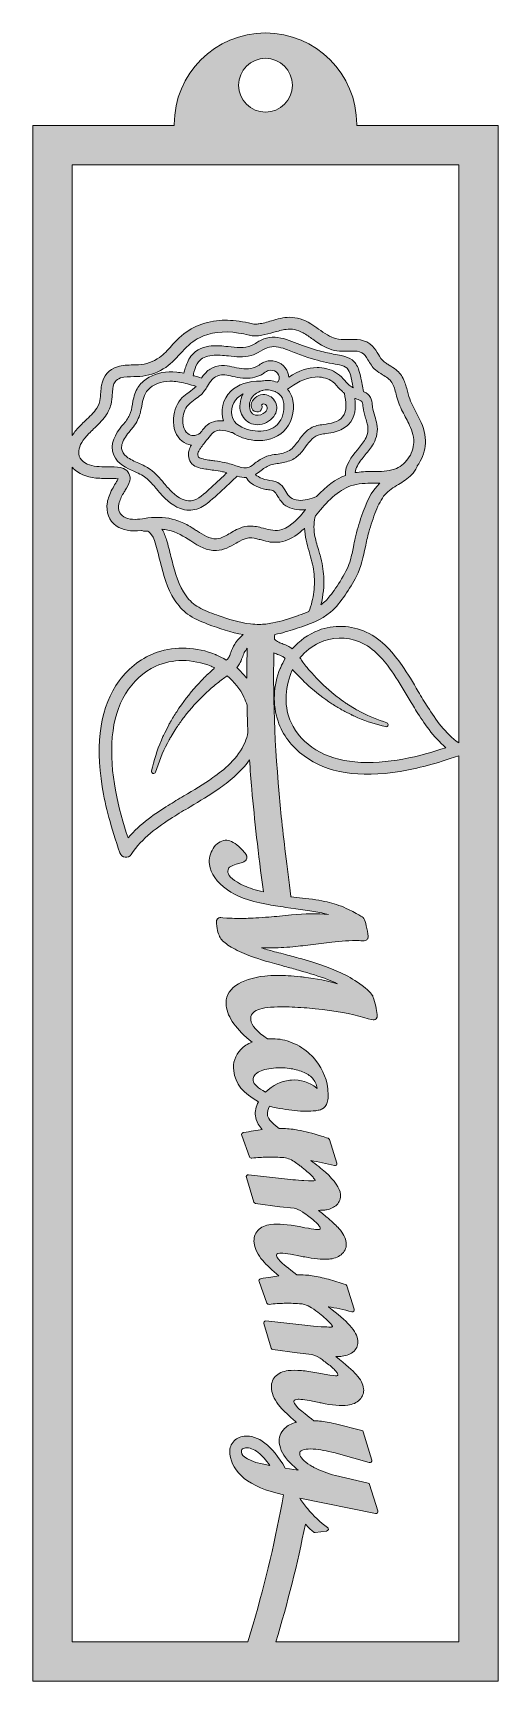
# Model space of a CAD drawing. Extents: x 1257 to 1743, y -4859 to -3141.
import ezdxf

# ---------------------------------------------------------------- set-up
doc = ezdxf.new("R2010")
doc.units = 0
doc.header["$MEASUREMENT"] = 0
doc.layers.add('Layer 1', color=7, linetype='Continuous')

msp = doc.modelspace()

# ---------------------------------------------------------------- hatches: boundary and pattern name
at = {"layer": 'Layer 1', "true_color": 0x231f20}
h = msp.add_hatch(color=250, dxfattribs=at)
h.dxf.hatch_style = 2
edge = h.paths.add_edge_path()
edge.add_spline(control_points=[(1595.3, -3237.3), (1595.3, -3236.9), (1595.3, -3236.5), (1595.3, -3236.2), (1595.3, -3183.5), (1552.6, -3140.9), (1500, -3140.9), (1447.4, -3140.9), (1404.7, -3183.5), (1404.7, -3236.2), (1404.7, -3236.5), (1404.7, -3236.9), (1404.7, -3237.3), (1404.7, -3237.3), (1257.2, -3237.3), (1257.2, -3237.3), (1257.2, -3237.3), (1257.2, -4859.1), (1257.2, -4859.1), (1257.2, -4859.1), (1742.8, -4859.1), (1742.8, -4859.1), (1742.8, -4859.1), (1742.8, -3237.3), (1742.8, -3237.3), (1742.8, -3237.3), (1595.3, -3237.3), (1595.3, -3237.3)], knot_values=[0, 0, 0, 0, 1, 1, 1, 2, 2, 2, 3, 3, 3, 4, 4, 4, 5, 5, 5, 6, 6, 6, 7, 7, 7, 8, 8, 8, 9, 9, 9, 9], degree=3, periodic=1)
edge = h.paths.add_edge_path()
edge.add_spline(control_points=[(1541.1, -3817.9), (1542.4, -3819.2), (1543.7, -3820.4), (1545, -3821.6), (1552.4, -3828.3), (1560.6, -3834.6), (1569.4, -3840.3), (1572.7, -3842.5), (1576.1, -3844.5), (1579.4, -3846.4), (1580.5, -3847), (1581.5, -3847.6), (1582.7, -3848.2), (1582.7, -3848.2), (1589.5, -3851.6), (1589.5, -3851.6), (1589.9, -3851.9), (1590.4, -3852.1), (1590.9, -3852.3), (1591.5, -3852.7), (1592.2, -3853), (1593, -3853.3), (1593, -3853.3), (1596.4, -3854.8), (1596.4, -3854.8), (1605.8, -3859.1), (1615.9, -3861.8), (1625.3, -3864.1), (1626.5, -3864.4), (1627.6, -3863.7), (1627.9, -3862.6), (1628.2, -3861.5), (1627.6, -3860.4), (1626.5, -3860), (1617.6, -3857), (1608.1, -3853.6), (1599.3, -3848.7), (1599.3, -3848.7), (1596, -3847), (1596, -3847), (1595.3, -3846.7), (1594.7, -3846.3), (1594.1, -3845.9), (1593.7, -3845.7), (1593.3, -3845.4), (1592.9, -3845.2), (1592.9, -3845.2), (1586.7, -3841.5), (1586.7, -3841.5), (1585.7, -3840.8), (1584.6, -3840.1), (1583.6, -3839.4), (1580.5, -3837.2), (1577.5, -3835.2), (1574.7, -3832.9), (1566.8, -3826.8), (1559.5, -3820.3), (1553.1, -3813.4), (1553.1, -3813.4), (1548.2, -3808.1), (1548.2, -3808.1), (1548.2, -3808.1), (1546.7, -3806.4), (1546.7, -3806.4), (1545.6, -3805.1), (1544.5, -3803.8), (1543.4, -3802.4), (1541.9, -3800.6), (1540.4, -3798.7), (1539, -3796.8), (1538, -3795.4), (1537, -3793.9), (1536, -3792.5), (1541.6, -3785.6), (1548.3, -3780.3), (1556, -3776.7), (1569.1, -3770.5), (1584.4, -3770.1), (1598.1, -3775.7), (1613.5, -3782), (1624.6, -3796), (1631.6, -3806), (1637.8, -3814.9), (1643.5, -3824.4), (1648.9, -3833.6), (1651.8, -3838.4), (1654.8, -3843.5), (1657.8, -3848.3), (1665.1, -3860), (1675, -3874.5), (1688.3, -3886.1), (1661.6, -3894.9), (1627.3, -3903.9), (1593.3, -3900.9), (1577.7, -3899.5), (1564.1, -3895.3), (1552.7, -3888.3), (1541, -3881.2), (1532, -3871.3), (1526.7, -3859.8), (1519.6, -3844.3), (1519.7, -3825.2), (1526.9, -3807.5), (1527.3, -3806.6), (1527.7, -3805.6), (1528.3, -3804.5), (1528.4, -3804.7), (1528.6, -3804.9), (1528.7, -3805.1), (1530.5, -3807.1), (1532.3, -3809), (1534, -3810.8), (1535.3, -3812.3), (1536.8, -3813.7), (1538.2, -3815.1), (1538.2, -3815.1), (1541.1, -3817.9), (1541.1, -3817.9)], knot_values=[0, 0, 0, 0, 1, 1, 1, 2, 2, 2, 3, 3, 3, 4, 4, 4, 5, 5, 5, 6, 6, 6, 7, 7, 7, 8, 8, 8, 9, 9, 9, 10, 10, 10, 11, 11, 11, 12, 12, 12, 13, 13, 13, 14, 14, 14, 15, 15, 15, 16, 16, 16, 17, 17, 17, 18, 18, 18, 19, 19, 19, 20, 20, 20, 21, 21, 21, 22, 22, 22, 23, 23, 23, 24, 24, 24, 25, 25, 25, 26, 26, 26, 27, 27, 27, 28, 28, 28, 29, 29, 29, 30, 30, 30, 31, 31, 31, 32, 32, 32, 33, 33, 33, 34, 34, 34, 35, 35, 35, 36, 36, 36, 37, 37, 37, 38, 38, 38, 39, 39, 39, 39], degree=3, periodic=1)
edge = h.paths.add_edge_path()
edge.add_spline(control_points=[(1351.7, -3594.9), (1347.6, -3593.2), (1343.1, -3593.2), (1339.1, -3593.1), (1339.1, -3593.1), (1337.6, -3593.1), (1337.6, -3593.1), (1336.5, -3593.1), (1335.4, -3593.1), (1334.2, -3593.1), (1327.3, -3593.1), (1320.1, -3593.1), (1313.9, -3590.3), (1310.9, -3588.9), (1304.1, -3584.8), (1305.1, -3576.7), (1305.7, -3570.9), (1309.2, -3565), (1315.6, -3558.5), (1317.2, -3556.9), (1318.9, -3555.3), (1320.6, -3553.7), (1324.9, -3549.6), (1329.4, -3545.4), (1332.9, -3540.4), (1335.8, -3536.2), (1337.7, -3532.1), (1338.8, -3527.9), (1339.6, -3524.5), (1339.9, -3521.1), (1340.1, -3517.8), (1340.2, -3516.8), (1340.2, -3515.8), (1340.3, -3514.9), (1340.7, -3510.8), (1341.1, -3507.3), (1343, -3504.6), (1344.2, -3502.8), (1346.1, -3501.5), (1348.7, -3500.6), (1353, -3499.3), (1357.8, -3499.2), (1362.4, -3499.2), (1364.5, -3499.1), (1366.6, -3499.1), (1368.7, -3499), (1377.3, -3498.4), (1385.8, -3495.7), (1393.3, -3491.2), (1400.3, -3487), (1405.9, -3480.9), (1411.2, -3475.1), (1411.2, -3475.1), (1413, -3473.2), (1413, -3473.2), (1419.3, -3466.2), (1424.9, -3461.7), (1431, -3458.6), (1442.1, -3452.9), (1455.8, -3451.3), (1471.9, -3453.7), (1475.4, -3454.2), (1479, -3454.9), (1482.8, -3455.8), (1482.8, -3455.8), (1483.4, -3455.9), (1483.4, -3455.9), (1485.2, -3456.3), (1487.1, -3456.8), (1489.3, -3456.7), (1491.6, -3456.7), (1494, -3456.4), (1496.3, -3456), (1500.5, -3455.3), (1504.6, -3454.1), (1508.6, -3453), (1512.9, -3451.8), (1517.2, -3450.5), (1521.6, -3449.9), (1527.4, -3449), (1533.2, -3450.2), (1539.2, -3453.5), (1542.7, -3455.5), (1546.1, -3457.9), (1549.4, -3460.2), (1551.5, -3461.7), (1553.6, -3463.2), (1555.8, -3464.6), (1563.3, -3469.4), (1570.3, -3472.1), (1577.1, -3472.6), (1580.5, -3472.9), (1583.9, -3472.7), (1587.2, -3472.6), (1588.3, -3472.6), (1589.4, -3472.5), (1590.6, -3472.5), (1594, -3472.5), (1597.6, -3472.6), (1600.6, -3474.2), (1603.3, -3475.6), (1605.1, -3478.6), (1606.9, -3481.6), (1609.3, -3485.8), (1611.5, -3489.2), (1614.8, -3492.2), (1617, -3494.1), (1619.6, -3495.7), (1622.2, -3497.2), (1626, -3499.5), (1629.7, -3501.6), (1631.9, -3505.2), (1634.2, -3508.8), (1635.2, -3513.1), (1636.4, -3517.6), (1637, -3520.4), (1637.7, -3523.2), (1638.7, -3525.8), (1640.7, -3531.2), (1643.4, -3536.2), (1645.9, -3541.1), (1647.1, -3543.3), (1648.4, -3545.6), (1649.5, -3547.9), (1652.1, -3553.2), (1655, -3560.2), (1654.8, -3567.7), (1654.7, -3573.6), (1652.4, -3579.9), (1648.7, -3584.9), (1644.9, -3590), (1640, -3593.7), (1634.6, -3595.7), (1627.6, -3598), (1620, -3598.1), (1612.6, -3598.1), (1612.6, -3598.1), (1610.6, -3598.1), (1610.6, -3598.1), (1605.1, -3598.1), (1599.3, -3598.3), (1593.5, -3599.3), (1594.2, -3594.2), (1597.2, -3589.6), (1599.9, -3586.1), (1601.3, -3584.3), (1602.7, -3582.5), (1604.1, -3580.8), (1607.1, -3577.2), (1610.3, -3573.4), (1612.7, -3569.1), (1616.4, -3562.6), (1617.6, -3555.5), (1616.3, -3548.6), (1615.8, -3545.8), (1614.9, -3543), (1614.1, -3540.3), (1613, -3537.1), (1612.1, -3534), (1611.7, -3530.9), (1611.6, -3530.1), (1611.5, -3529.4), (1611.5, -3528.6), (1611.3, -3526.1), (1611, -3523.4), (1609.5, -3520.8), (1608.2, -3518.3), (1605.8, -3516.3), (1602.8, -3514.9), (1602.7, -3514.8), (1602.5, -3514.8), (1602.4, -3514.7), (1602.4, -3514.7), (1600.1, -3503.4), (1600.1, -3503.4), (1599.9, -3502.5), (1599.7, -3501.6), (1599.5, -3500.7), (1598.9, -3497.6), (1598.3, -3494.5), (1597.2, -3491.5), (1595.6, -3487.3), (1593.4, -3484), (1590.4, -3481.8), (1587.6, -3479.8), (1584.1, -3478.3), (1579.5, -3477.3), (1576.6, -3476.7), (1573.7, -3476.1), (1570.8, -3475.6), (1565.3, -3474.5), (1559.6, -3473.4), (1554.2, -3471.9), (1545.7, -3469.5), (1537.4, -3466.3), (1530.3, -3463.5), (1523, -3460.6), (1515.1, -3457.8), (1506.9, -3458.1), (1503, -3458.3), (1499.1, -3459.3), (1495.4, -3461.2), (1493.8, -3461.9), (1492.3, -3462.8), (1490.9, -3463.7), (1489, -3464.8), (1487.3, -3465.8), (1485.5, -3466.6), (1477.8, -3469.8), (1469.6, -3468.9), (1460.9, -3467.9), (1455.1, -3467.2), (1449.1, -3466.6), (1443.3, -3467.2), (1436.8, -3467.9), (1427.8, -3470.3), (1422.1, -3477.9), (1419.1, -3482), (1417.4, -3486.7), (1416.3, -3490.3), (1415.7, -3492.1), (1415.2, -3493.9), (1414.9, -3495.7), (1412.2, -3495.2), (1409.7, -3494.8), (1407.4, -3494.6), (1396.3, -3493.4), (1386.6, -3495.2), (1378.4, -3499.8), (1374.1, -3502.2), (1370.5, -3505.4), (1367.8, -3509), (1365, -3512.9), (1363.1, -3517.5), (1361.9, -3523.4), (1361.6, -3524.9), (1361.3, -3526.4), (1361.1, -3527.9), (1360.4, -3531.9), (1359.8, -3535.7), (1358.1, -3539.2), (1356.4, -3543), (1353.8, -3546.2), (1351, -3549.6), (1351, -3549.6), (1349.8, -3551), (1349.8, -3551), (1343.9, -3558.4), (1336.5, -3569.6), (1341.6, -3581), (1345.8, -3590.4), (1355.1, -3594.6), (1363.4, -3598.2), (1363.4, -3598.2), (1365.3, -3599.1), (1365.3, -3599.1), (1370.4, -3601.3), (1374.3, -3603.8), (1377.6, -3606.9), (1380.8, -3609.8), (1383.7, -3613.3), (1386.5, -3616.6), (1386.5, -3616.6), (1387.3, -3617.6), (1387.3, -3617.6), (1393.9, -3625.3), (1401.1, -3633.2), (1411.2, -3636.8), (1417, -3638.8), (1422.9, -3639), (1428.4, -3637.3), (1434, -3635.5), (1438.8, -3631.8), (1442.3, -3628.8), (1449, -3623), (1455.6, -3616.8), (1462, -3610.9), (1464.8, -3608.2), (1467.6, -3605.6), (1470.5, -3602.9), (1473.9, -3604), (1477, -3604.5), (1479.9, -3604.3), (1481.8, -3608.6), (1486.9, -3611.8), (1490.1, -3613.4), (1493.3, -3615), (1496.8, -3616.2), (1500.3, -3616.7), (1501.1, -3616.9), (1502, -3617), (1503, -3617.1), (1505.2, -3617.3), (1507.3, -3617.5), (1508.8, -3618.6), (1510.3, -3619.6), (1511.4, -3621.5), (1512.4, -3623.3), (1512.4, -3623.3), (1512.7, -3623.7), (1512.7, -3623.7), (1514.2, -3626.4), (1515.6, -3628.7), (1517.6, -3630.8), (1521.8, -3635.2), (1528.2, -3637.8), (1535.4, -3638), (1537.5, -3638.1), (1539.6, -3638), (1541.9, -3637.7), (1534.8, -3646.4), (1527.4, -3655.1), (1517.2, -3658.6), (1510.7, -3660.7), (1504.4, -3659.1), (1497.8, -3657.3), (1497.8, -3657.3), (1495.6, -3656.7), (1495.6, -3656.7), (1491.4, -3655.6), (1486.4, -3654.6), (1481.3, -3655.1), (1477.7, -3655.5), (1473.9, -3656.7), (1469.8, -3658.7), (1467.6, -3659.8), (1465.4, -3661.1), (1463.3, -3662.3), (1459.3, -3664.6), (1455.5, -3666.8), (1451.3, -3667.9), (1444.3, -3669.6), (1437.4, -3665.8), (1431, -3661.7), (1429.6, -3660.9), (1428.3, -3660), (1427, -3659.1), (1424.6, -3657.5), (1422, -3655.9), (1419.4, -3654.4), (1415.3, -3652), (1410.7, -3650), (1405.7, -3648.5), (1397, -3645.9), (1387.4, -3645.2), (1377.1, -3646.5), (1376.1, -3646.7), (1375, -3646.8), (1374, -3647), (1367.2, -3647.9), (1360.2, -3648.9), (1354.1, -3646.4), (1351.1, -3645.1), (1348.9, -3643.3), (1347.8, -3641.1), (1346.2, -3638.1), (1346.5, -3634.5), (1347, -3632), (1347.8, -3628.1), (1349.6, -3624.3), (1351.6, -3620.9), (1352.2, -3619.8), (1352.8, -3618.8), (1353.5, -3617.7), (1355.5, -3614.6), (1357.4, -3611.4), (1358.3, -3607.8), (1359.6, -3602.5), (1356.9, -3597.2), (1351.7, -3594.9)], knot_values=[0, 0, 0, 0, 1, 1, 1, 2, 2, 2, 3, 3, 3, 4, 4, 4, 5, 5, 5, 6, 6, 6, 7, 7, 7, 8, 8, 8, 9, 9, 9, 10, 10, 10, 11, 11, 11, 12, 12, 12, 13, 13, 13, 14, 14, 14, 15, 15, 15, 16, 16, 16, 17, 17, 17, 18, 18, 18, 19, 19, 19, 20, 20, 20, 21, 21, 21, 22, 22, 22, 23, 23, 23, 24, 24, 24, 25, 25, 25, 26, 26, 26, 27, 27, 27, 28, 28, 28, 29, 29, 29, 30, 30, 30, 31, 31, 31, 32, 32, 32, 33, 33, 33, 34, 34, 34, 35, 35, 35, 36, 36, 36, 37, 37, 37, 38, 38, 38, 39, 39, 39, 40, 40, 40, 41, 41, 41, 42, 42, 42, 43, 43, 43, 44, 44, 44, 45, 45, 45, 46, 46, 46, 47, 47, 47, 48, 48, 48, 49, 49, 49, 50, 50, 50, 51, 51, 51, 52, 52, 52, 53, 53, 53, 54, 54, 54, 55, 55, 55, 56, 56, 56, 57, 57, 57, 58, 58, 58, 59, 59, 59, 60, 60, 60, 61, 61, 61, 62, 62, 62, 63, 63, 63, 64, 64, 64, 65, 65, 65, 66, 66, 66, 67, 67, 67, 68, 68, 68, 69, 69, 69, 70, 70, 70, 71, 71, 71, 72, 72, 72, 73, 73, 73, 74, 74, 74, 75, 75, 75, 76, 76, 76, 77, 77, 77, 78, 78, 78, 79, 79, 79, 80, 80, 80, 81, 81, 81, 82, 82, 82, 83, 83, 83, 84, 84, 84, 85, 85, 85, 86, 86, 86, 87, 87, 87, 88, 88, 88, 89, 89, 89, 90, 90, 90, 91, 91, 91, 92, 92, 92, 93, 93, 93, 94, 94, 94, 95, 95, 95, 96, 96, 96, 97, 97, 97, 98, 98, 98, 99, 99, 99, 100, 100, 100, 101, 101, 101, 102, 102, 102, 103, 103, 103, 104, 104, 104, 105, 105, 105, 106, 106, 106, 107, 107, 107, 108, 108, 108, 109, 109, 109, 110, 110, 110, 111, 111, 111, 112, 112, 112, 113, 113, 113, 114, 114, 114, 115, 115, 115, 116, 116, 116, 117, 117, 117, 118, 118, 118, 119, 119, 119, 120, 120, 120, 121, 121, 121, 122, 122, 122, 123, 123, 123, 123], degree=3, periodic=1)
edge = h.paths.add_edge_path()
edge.add_spline(control_points=[(1470.8, -3521.3), (1472.5, -3519.7), (1474.4, -3518.4), (1476.6, -3517.2), (1474.8, -3520.3), (1473.7, -3523.8), (1473.4, -3527.4), (1472.8, -3533.6), (1474.5, -3539.3), (1478.3, -3543.5), (1482, -3547.8), (1488.1, -3549.9), (1494.1, -3549.2), (1500.5, -3548.3), (1506.9, -3544.2), (1509.9, -3538.8), (1512.2, -3534.6), (1512.3, -3530.2), (1510.4, -3525.9), (1508.2, -3521.4), (1504, -3518.3), (1499.2, -3517.9), (1493.5, -3517.4), (1487.5, -3521.1), (1485.5, -3526.4), (1484.7, -3528.5), (1484.9, -3531), (1486, -3532.9), (1487.1, -3534.7), (1488.8, -3535.8), (1490.8, -3536), (1493.4, -3536.4), (1495.7, -3534.8), (1496.3, -3532.2), (1496.7, -3530.9), (1496.5, -3529.6), (1495.9, -3528.6), (1496.2, -3528.4), (1496.5, -3528.1), (1496.8, -3528), (1497.5, -3527.7), (1498.2, -3527.6), (1499, -3527.8), (1500.3, -3528.2), (1501.5, -3529.6), (1501.8, -3531.2), (1502, -3533), (1501.4, -3534.7), (1499.8, -3536.2), (1497.3, -3538.6), (1492.8, -3539.9), (1489.6, -3539.2), (1487.3, -3538.7), (1485.5, -3537.4), (1484.4, -3535.3), (1482.8, -3532.2), (1482.8, -3527.6), (1484.3, -3523.9), (1486.4, -3518.9), (1490.9, -3515.2), (1496.6, -3513.7), (1497.1, -3513.6), (1497.5, -3513.5), (1497.9, -3513.4), (1500.3, -3512.9), (1502.7, -3512.9), (1504.9, -3513.3), (1506.6, -3513.5), (1508.3, -3514), (1510, -3514.8), (1510.3, -3515), (1510.6, -3515.2), (1511, -3515.3), (1513.2, -3516.4), (1515, -3517.9), (1516.3, -3519.6), (1518.3, -3522.3), (1519.3, -3525.9), (1519.3, -3530.5), (1519.3, -3537.2), (1516.9, -3546.1), (1510.1, -3551.1), (1504.8, -3555), (1497.3, -3556.6), (1489.1, -3555.7), (1483.4, -3555.1), (1473.1, -3553), (1467.6, -3545.8), (1461.7, -3537.8), (1464.8, -3527.2), (1470.8, -3521.3)], knot_values=[0, 0, 0, 0, 1, 1, 1, 2, 2, 2, 3, 3, 3, 4, 4, 4, 5, 5, 5, 6, 6, 6, 7, 7, 7, 8, 8, 8, 9, 9, 9, 10, 10, 10, 11, 11, 11, 12, 12, 12, 13, 13, 13, 14, 14, 14, 15, 15, 15, 16, 16, 16, 17, 17, 17, 18, 18, 18, 19, 19, 19, 20, 20, 20, 21, 21, 21, 22, 22, 22, 23, 23, 23, 24, 24, 24, 25, 25, 25, 26, 26, 26, 27, 27, 27, 28, 28, 28, 29, 29, 29, 30, 30, 30, 30], degree=3, periodic=1)
edge = h.paths.add_edge_path()
edge.add_spline(control_points=[(1455.6, -3497.3), (1456.2, -3497.3), (1456.9, -3497.3), (1457.5, -3497.4), (1460.2, -3497.8), (1462.8, -3498.3), (1465.5, -3498.9), (1469, -3499.7), (1472.7, -3500.5), (1476.5, -3500.8), (1483.6, -3501.2), (1489.8, -3500.1), (1495.1, -3497.5), (1496.3, -3496.9), (1497.5, -3496.1), (1498.6, -3495.3), (1500.2, -3494.2), (1501.8, -3493.1), (1503.4, -3492.7), (1505.9, -3492.1), (1508.9, -3492.7), (1511.1, -3494.2), (1513.2, -3495.7), (1514.5, -3498.4), (1514.3, -3501.1), (1514.2, -3502.1), (1513.8, -3503.9), (1512.3, -3505.1), (1507.7, -3503.4), (1502.8, -3502.8), (1497.9, -3503.4), (1497.1, -3503.5), (1496.3, -3503.7), (1495.6, -3503.8), (1481.9, -3503.6), (1471.2, -3507.2), (1463.7, -3514.5), (1455.3, -3522.8), (1452.5, -3535.3), (1456.3, -3545.4), (1451, -3544.8), (1444.6, -3545.2), (1439.2, -3549.7), (1436.4, -3552.1), (1434.1, -3555.1), (1431.7, -3558.2), (1429.4, -3559.4), (1427, -3560.7), (1424.6, -3560.7), (1422.8, -3560.8), (1420.6, -3560), (1418.9, -3558.5), (1414.3, -3554.6), (1413.5, -3548.5), (1413.7, -3544), (1413.9, -3539.5), (1415, -3533.1), (1419.6, -3528.5), (1421.7, -3526.4), (1424.1, -3524.7), (1426.6, -3522.8), (1428.6, -3521.3), (1430.7, -3519.8), (1432.7, -3518), (1435.6, -3515.4), (1437.5, -3512.2), (1439.4, -3509.1), (1440.9, -3506.7), (1442.3, -3504.4), (1444.2, -3502.3), (1447.1, -3499.1), (1451.3, -3497.3), (1455.6, -3497.3)], knot_values=[0, 0, 0, 0, 1, 1, 1, 2, 2, 2, 3, 3, 3, 4, 4, 4, 5, 5, 5, 6, 6, 6, 7, 7, 7, 8, 8, 8, 9, 9, 9, 10, 10, 10, 11, 11, 11, 12, 12, 12, 13, 13, 13, 14, 14, 14, 15, 15, 15, 16, 16, 16, 17, 17, 17, 18, 18, 18, 19, 19, 19, 20, 20, 20, 21, 21, 21, 22, 22, 22, 23, 23, 23, 24, 24, 24, 24], degree=3, periodic=1)
edge = h.paths.add_edge_path()
edge.add_spline(control_points=[(1588.6, -3509), (1586.5, -3507.3), (1584.7, -3505.4), (1582.8, -3503.3), (1580.5, -3500.8), (1578.2, -3498.2), (1575.3, -3496.2), (1569.9, -3492.3), (1563.4, -3490.2), (1555.9, -3489.8), (1555.2, -3489.7), (1554.5, -3489.7), (1553.8, -3489.7), (1544.3, -3489.7), (1534.8, -3492.9), (1524.2, -3499.6), (1524.1, -3498.1), (1523.8, -3496.6), (1523.4, -3495.2), (1521, -3487.5), (1513.2, -3482.3), (1504.6, -3482.7), (1499.9, -3482.9), (1496.3, -3485.1), (1493.3, -3487.1), (1490.6, -3488.9), (1487.8, -3490.1), (1484.8, -3490.6), (1478.2, -3491.8), (1471.4, -3490.4), (1465, -3488.9), (1458.6, -3487.3), (1450.2, -3486.3), (1442.2, -3491.3), (1439.1, -3493.2), (1436.5, -3495.9), (1434.2, -3499.2), (1433.8, -3499.7), (1433.5, -3500.3), (1433.1, -3500.9), (1430.8, -3499.7), (1428.2, -3499.1), (1425.8, -3498.5), (1425.4, -3498.4), (1425, -3498.3), (1424.6, -3498.2), (1424.6, -3496.7), (1425.1, -3495), (1425.6, -3493.4), (1425.6, -3493.4), (1425.8, -3492.7), (1425.8, -3492.7), (1426.6, -3490.2), (1427.9, -3486.5), (1430.1, -3483.7), (1433.1, -3479.9), (1437.9, -3477.7), (1444.4, -3477), (1449.9, -3476.4), (1455.7, -3477), (1461.3, -3477.6), (1469, -3478.5), (1477, -3479.3), (1485, -3477.2), (1488.6, -3476.2), (1491.7, -3474.4), (1494.8, -3472.6), (1497.9, -3470.8), (1500.8, -3469.1), (1504.1, -3468.4), (1510.3, -3467), (1516.9, -3469), (1523.1, -3471.3), (1525.4, -3472.1), (1527.7, -3473), (1530, -3473.9), (1534.9, -3475.8), (1540, -3477.8), (1545.1, -3479.5), (1553.2, -3482), (1561.5, -3484.1), (1569.9, -3485.6), (1570.7, -3485.8), (1571.6, -3485.9), (1572.6, -3486.1), (1579.1, -3487.1), (1585.2, -3488.1), (1587.5, -3493.9), (1588.7, -3496.8), (1589.3, -3500), (1590, -3503.1), (1590.1, -3503.9), (1590.3, -3504.6), (1590.4, -3505.3), (1590.4, -3505.3), (1591.6, -3510.8), (1591.6, -3510.8), (1590.5, -3510.3), (1589.5, -3509.7), (1588.6, -3509)], knot_values=[0, 0, 0, 0, 1, 1, 1, 2, 2, 2, 3, 3, 3, 4, 4, 4, 5, 5, 5, 6, 6, 6, 7, 7, 7, 8, 8, 8, 9, 9, 9, 10, 10, 10, 11, 11, 11, 12, 12, 12, 13, 13, 13, 14, 14, 14, 15, 15, 15, 16, 16, 16, 17, 17, 17, 18, 18, 18, 19, 19, 19, 20, 20, 20, 21, 21, 21, 22, 22, 22, 23, 23, 23, 24, 24, 24, 25, 25, 25, 26, 26, 26, 27, 27, 27, 28, 28, 28, 29, 29, 29, 30, 30, 30, 31, 31, 31, 32, 32, 32, 33, 33, 33, 33], degree=3, periodic=1)
edge = h.paths.add_edge_path()
edge.add_spline(control_points=[(1419.9, -3515.6), (1417.6, -3517.3), (1415.2, -3519), (1413.1, -3521.1), (1407.7, -3526.3), (1404.5, -3533.8), (1403.9, -3542.9), (1403.3, -3552.8), (1406.6, -3561.4), (1412.9, -3566.3), (1415.8, -3568.6), (1419.1, -3570), (1422.6, -3570.5), (1421.6, -3572.1), (1420.7, -3573.9), (1420.2, -3575.9), (1418.7, -3581.1), (1419.9, -3586.5), (1423.2, -3590), (1426.9, -3593.9), (1432.8, -3594.8), (1437.6, -3595.6), (1437.6, -3595.6), (1439, -3595.8), (1439, -3595.8), (1441.3, -3596.2), (1443.6, -3596.5), (1445.9, -3596.8), (1448.9, -3597.3), (1452.1, -3597.7), (1455.1, -3598.3), (1456.7, -3598.6), (1458.3, -3599), (1459.8, -3599.4), (1456.1, -3602.8), (1452.4, -3606.2), (1448.7, -3609.6), (1448.7, -3609.6), (1439.8, -3617.8), (1439.8, -3617.8), (1434, -3623.2), (1427.4, -3629.2), (1419.5, -3628.6), (1410.6, -3627.9), (1403.4, -3620.9), (1398.6, -3615.6), (1397, -3613.9), (1395.5, -3612), (1394, -3610.2), (1389.7, -3605.1), (1385.4, -3599.9), (1379.8, -3595.9), (1376, -3593.2), (1371.8, -3591.3), (1367.7, -3589.5), (1363.1, -3587.5), (1358.7, -3585.6), (1355, -3582.6), (1351.9, -3579.9), (1350.1, -3577.1), (1349.8, -3574.1), (1349.5, -3570.6), (1350.8, -3566.7), (1353.7, -3562.2), (1355.2, -3560), (1356.9, -3557.9), (1358.7, -3555.8), (1359.8, -3554.3), (1361, -3552.9), (1362.1, -3551.5), (1365.6, -3546.8), (1367.8, -3542.4), (1369.1, -3537.8), (1369.8, -3535.2), (1370.3, -3532.5), (1370.8, -3529.9), (1371.9, -3523.6), (1373, -3517.6), (1377.4, -3512.9), (1382.6, -3507.4), (1390.9, -3504.2), (1400.2, -3504), (1400.5, -3504), (1400.7, -3504), (1401, -3504), (1405.6, -3504), (1410.7, -3504.8), (1416.8, -3506.3), (1419.3, -3506.9), (1422, -3507.7), (1425, -3508.6), (1425.3, -3508.7), (1425.8, -3508.8), (1426.2, -3508.9), (1426.6, -3509), (1427.1, -3509.1), (1427.5, -3509.3), (1425.3, -3511.7), (1422.7, -3513.6), (1419.9, -3515.6)], knot_values=[0, 0, 0, 0, 1, 1, 1, 2, 2, 2, 3, 3, 3, 4, 4, 4, 5, 5, 5, 6, 6, 6, 7, 7, 7, 8, 8, 8, 9, 9, 9, 10, 10, 10, 11, 11, 11, 12, 12, 12, 13, 13, 13, 14, 14, 14, 15, 15, 15, 16, 16, 16, 17, 17, 17, 18, 18, 18, 19, 19, 19, 20, 20, 20, 21, 21, 21, 22, 22, 22, 23, 23, 23, 24, 24, 24, 25, 25, 25, 26, 26, 26, 27, 27, 27, 28, 28, 28, 29, 29, 29, 30, 30, 30, 31, 31, 31, 32, 32, 32, 33, 33, 33, 33], degree=3, periodic=1)
edge = h.paths.add_edge_path()
edge.add_spline(control_points=[(1434.9, -3585), (1433.1, -3584.6), (1431.1, -3584.2), (1430.2, -3583.1), (1427.9, -3580.4), (1431, -3575.5), (1432, -3574), (1434.2, -3570.7), (1436.9, -3567.5), (1439.4, -3564.4), (1440.4, -3563.3), (1441.3, -3562.1), (1442.3, -3560.9), (1442.3, -3560.9), (1442.3, -3560.9), (1442.3, -3560.9), (1445, -3557.5), (1447.6, -3555.3), (1451.6, -3555.1), (1452, -3555), (1452.4, -3555), (1452.7, -3555), (1456.5, -3555), (1460.4, -3556.2), (1464.2, -3557.3), (1464.7, -3557.4), (1465.2, -3557.5), (1465.7, -3557.5), (1471.5, -3561.9), (1479.6, -3564.7), (1488.4, -3565.6), (1500.7, -3566.7), (1511.5, -3563.5), (1518.8, -3556.5), (1526.8, -3549), (1530.8, -3535.6), (1528.6, -3524), (1527.8, -3519.7), (1525.8, -3515.7), (1522.9, -3512.4), (1531.1, -3506.3), (1540.9, -3500.3), (1552, -3499.6), (1558.1, -3499.3), (1563.7, -3500.5), (1568.2, -3503.3), (1571.2, -3505), (1573.5, -3507.6), (1576, -3510.4), (1577.4, -3511.9), (1578.8, -3513.4), (1580.3, -3514.8), (1581, -3515.4), (1581.6, -3516), (1582.4, -3516.6), (1582.4, -3516.6), (1582.4, -3516.7), (1582.4, -3516.7), (1583.9, -3524.7), (1585.8, -3534.7), (1580.5, -3541.1), (1575.9, -3546.7), (1568, -3548.1), (1560.4, -3549.1), (1556, -3549.6), (1551.4, -3550.4), (1547.2, -3552.8), (1544.3, -3554.5), (1541.5, -3557), (1538.6, -3560.4), (1537.2, -3562.1), (1535.9, -3563.9), (1534.7, -3565.6), (1531.7, -3569.7), (1528.9, -3573.6), (1525, -3576.1), (1521, -3578.7), (1516.2, -3579.4), (1511.2, -3580.2), (1508.4, -3580.6), (1505.5, -3581), (1502.8, -3581.8), (1498.9, -3582.9), (1495.2, -3584.7), (1491.5, -3587.6), (1490.7, -3588.1), (1490, -3588.7), (1489.3, -3589.2), (1487.2, -3591), (1485.1, -3592.6), (1482.8, -3593.6), (1479.2, -3595.3), (1475.4, -3594.3), (1471.9, -3593), (1471.9, -3593), (1470.5, -3592.6), (1470.5, -3592.6), (1466.3, -3591.1), (1462, -3589.6), (1457.4, -3588.7), (1454, -3588), (1450.6, -3587.5), (1447.2, -3587.1), (1445.6, -3586.8), (1443.9, -3586.6), (1442.3, -3586.4), (1440.5, -3586.1), (1438.1, -3585.7), (1435.7, -3585.1), (1435.7, -3585.1), (1434.9, -3585), (1434.9, -3585)], knot_values=[0, 0, 0, 0, 1, 1, 1, 2, 2, 2, 3, 3, 3, 4, 4, 4, 5, 5, 5, 6, 6, 6, 7, 7, 7, 8, 8, 8, 9, 9, 9, 10, 10, 10, 11, 11, 11, 12, 12, 12, 13, 13, 13, 14, 14, 14, 15, 15, 15, 16, 16, 16, 17, 17, 17, 18, 18, 18, 19, 19, 19, 20, 20, 20, 21, 21, 21, 22, 22, 22, 23, 23, 23, 24, 24, 24, 25, 25, 25, 26, 26, 26, 27, 27, 27, 28, 28, 28, 29, 29, 29, 30, 30, 30, 31, 31, 31, 32, 32, 32, 33, 33, 33, 34, 34, 34, 35, 35, 35, 36, 36, 36, 37, 37, 37, 37], degree=3, periodic=1)
edge = h.paths.add_edge_path()
edge.add_spline(control_points=[(1553.2, -3624.3), (1547.3, -3626.5), (1540.7, -3628.8), (1534.3, -3628.1), (1531, -3627.7), (1528.3, -3626.8), (1526.2, -3625.3), (1524, -3623.7), (1522.6, -3621.3), (1521.3, -3619), (1519.9, -3616.5), (1518.2, -3613.6), (1515.7, -3611.5), (1512.3, -3608.5), (1508.1, -3607.8), (1504.5, -3607.4), (1500.4, -3606.9), (1497.3, -3606), (1494.6, -3604.6), (1491.4, -3602.9), (1490, -3601.8), (1489.4, -3601.2), (1491.6, -3599.9), (1493.6, -3598.4), (1495.5, -3596.9), (1495.5, -3596.9), (1496.7, -3596), (1496.7, -3596), (1500.2, -3593.3), (1503.4, -3591.7), (1507.1, -3590.8), (1509.3, -3590.3), (1511.4, -3590), (1513.7, -3589.6), (1515.8, -3589.3), (1518, -3588.9), (1520.1, -3588.5), (1525.1, -3587.3), (1529.3, -3585.4), (1532.5, -3582.8), (1536, -3580.1), (1538.6, -3576.7), (1541, -3573.5), (1541, -3573.5), (1541.9, -3572.3), (1541.9, -3572.3), (1546.3, -3566.4), (1550.4, -3560.8), (1557.5, -3559.4), (1559.4, -3559), (1561.5, -3558.8), (1563.4, -3558.5), (1566.5, -3558.1), (1569.8, -3557.7), (1572.9, -3556.8), (1578.4, -3555.2), (1583, -3552.6), (1586.5, -3549.2), (1594.2, -3541.7), (1594.4, -3531.1), (1593.2, -3521.9), (1593.4, -3522), (1593.6, -3522), (1593.8, -3522.1), (1593.8, -3522.1), (1595.5, -3522.6), (1595.5, -3522.6), (1597.3, -3523.2), (1599.3, -3523.9), (1600.5, -3525), (1601.4, -3526), (1601.5, -3527.6), (1601.6, -3529.4), (1601.7, -3530), (1601.7, -3530.6), (1601.8, -3531.1), (1602.2, -3535.1), (1603.4, -3538.9), (1604.5, -3542.6), (1605.1, -3544.5), (1605.8, -3546.5), (1606.3, -3548.5), (1607.6, -3554.1), (1606.9, -3559.3), (1604, -3564.4), (1601.9, -3568.2), (1599, -3571.7), (1596, -3575.4), (1589.7, -3583.1), (1583.1, -3591.2), (1583.4, -3602.1), (1573.2, -3606), (1563.6, -3613.2), (1553.2, -3624.3)], knot_values=[0, 0, 0, 0, 1, 1, 1, 2, 2, 2, 3, 3, 3, 4, 4, 4, 5, 5, 5, 6, 6, 6, 7, 7, 7, 8, 8, 8, 9, 9, 9, 10, 10, 10, 11, 11, 11, 12, 12, 12, 13, 13, 13, 14, 14, 14, 15, 15, 15, 16, 16, 16, 17, 17, 17, 18, 18, 18, 19, 19, 19, 20, 20, 20, 21, 21, 21, 22, 22, 22, 23, 23, 23, 24, 24, 24, 25, 25, 25, 26, 26, 26, 27, 27, 27, 28, 28, 28, 29, 29, 29, 30, 30, 30, 31, 31, 31, 31], degree=3, periodic=1)
edge = h.paths.add_edge_path()
edge.add_spline(control_points=[(1560.8, -3707.5), (1560.4, -3700.5), (1559.1, -3693.2), (1556.9, -3685.2), (1556.4, -3683.2), (1555.8, -3681.3), (1555.2, -3679.3), (1553.7, -3674.3), (1552.2, -3669.1), (1551.3, -3664), (1550.1, -3656.2), (1550.4, -3649.8), (1552.3, -3644.2), (1552.3, -3644.2), (1554, -3642.1), (1554, -3642.1), (1558.5, -3636.7), (1563.8, -3630.5), (1570.1, -3624.8), (1576.3, -3619.3), (1582.6, -3615.4), (1588.8, -3613.1), (1596.6, -3610.3), (1605.2, -3610.3), (1612.7, -3610.3), (1614.9, -3610.3), (1617.2, -3610.3), (1619.5, -3610.2), (1609.8, -3619.1), (1604.9, -3631.5), (1600.3, -3644.6), (1597.6, -3652.4), (1595.4, -3660.1), (1593.7, -3667.5), (1593, -3670.5), (1592.4, -3673.6), (1591.8, -3676.5), (1590.8, -3681.1), (1589.9, -3685.8), (1588.6, -3690.3), (1586.9, -3696.4), (1584, -3702.6), (1579.5, -3710), (1575, -3717.3), (1571.2, -3723), (1567.3, -3727.8), (1564.5, -3731.5), (1561.3, -3734.6), (1557.8, -3737.2), (1560.3, -3727.4), (1561.3, -3717.4), (1560.8, -3707.5)], knot_values=[0, 0, 0, 0, 1, 1, 1, 2, 2, 2, 3, 3, 3, 4, 4, 4, 5, 5, 5, 6, 6, 6, 7, 7, 7, 8, 8, 8, 9, 9, 9, 10, 10, 10, 11, 11, 11, 12, 12, 12, 13, 13, 13, 14, 14, 14, 15, 15, 15, 16, 16, 16, 17, 17, 17, 17], degree=3, periodic=1)
edge = h.paths.add_edge_path()
edge.add_spline(control_points=[(1398.1, -3659.2), (1407.2, -3661.1), (1414.9, -3665.8), (1422.1, -3670.5), (1430.5, -3676), (1438.9, -3680.9), (1448.8, -3680.5), (1456.6, -3680.2), (1463.1, -3676.4), (1469.4, -3672.8), (1469.4, -3672.8), (1471, -3671.9), (1471, -3671.9), (1474.2, -3670), (1477, -3668.7), (1479.9, -3667.8), (1483.7, -3666.7), (1487.6, -3667.4), (1490.9, -3668.2), (1492.6, -3668.6), (1494.2, -3669), (1495.8, -3669.5), (1498.8, -3670.3), (1501.8, -3671.1), (1505, -3671.6), (1509.4, -3672.2), (1513.7, -3672), (1518.1, -3671), (1524.8, -3669.5), (1531.2, -3665.8), (1538.4, -3659.4), (1539.2, -3658.7), (1540, -3657.9), (1540.8, -3657.1), (1541.1, -3665.5), (1543.4, -3673.8), (1545.5, -3681.2), (1545.5, -3681.2), (1545.6, -3681.6), (1545.6, -3681.6), (1547.7, -3688.8), (1549.6, -3695.5), (1550.5, -3702.6), (1551.3, -3709.6), (1551.3, -3716.7), (1550.4, -3723.6), (1549.6, -3730.6), (1547.9, -3737.4), (1545.4, -3744), (1541.8, -3745.5), (1538.2, -3746.8), (1534.8, -3747.9), (1534.8, -3747.9), (1533.5, -3748.4), (1533.5, -3748.4), (1525.1, -3751.3), (1516.3, -3754.3), (1507.5, -3756), (1502.5, -3757), (1497.9, -3757.5), (1493.5, -3757.5), (1490.4, -3757.5), (1487.3, -3757.3), (1484.4, -3757), (1484.4, -3757), (1484.4, -3757), (1484.3, -3757), (1472.6, -3755.7), (1461.2, -3752), (1450.6, -3748.2), (1450.6, -3748.2), (1448.7, -3747.5), (1448.7, -3747.5), (1442.5, -3745.3), (1436, -3743), (1430.3, -3739.7), (1425.2, -3736.9), (1420.8, -3732.8), (1417.1, -3727.8), (1409.3, -3717), (1405.6, -3703.8), (1402.4, -3691.2), (1402.4, -3691.2), (1401.3, -3686.8), (1401.3, -3686.8), (1399.9, -3681), (1398.4, -3675.1), (1396.6, -3669.3), (1395.5, -3665.7), (1394.1, -3661.8), (1391.9, -3658.3), (1394, -3658.5), (1396.1, -3658.8), (1398.1, -3659.2)], knot_values=[0, 0, 0, 0, 1, 1, 1, 2, 2, 2, 3, 3, 3, 4, 4, 4, 5, 5, 5, 6, 6, 6, 7, 7, 7, 8, 8, 8, 9, 9, 9, 10, 10, 10, 11, 11, 11, 12, 12, 12, 13, 13, 13, 14, 14, 14, 15, 15, 15, 16, 16, 16, 17, 17, 17, 18, 18, 18, 19, 19, 19, 20, 20, 20, 21, 21, 21, 22, 22, 22, 23, 23, 23, 24, 24, 24, 25, 25, 25, 26, 26, 26, 27, 27, 27, 28, 28, 28, 29, 29, 29, 30, 30, 30, 31, 31, 31, 31], degree=3, periodic=1)
edge = h.paths.add_edge_path()
edge.add_spline(control_points=[(1480.4, -3813.6), (1477.3, -3809.6), (1473.8, -3805.9), (1469.9, -3802.6), (1471, -3801.4), (1472, -3800.1), (1472.8, -3798.7), (1474.1, -3796.6), (1474.9, -3794.3), (1475.7, -3792.2), (1476.4, -3790.3), (1477.1, -3788.6), (1477.9, -3786.9), (1478.8, -3785.3), (1479.8, -3783.8), (1480.9, -3782.4), (1480.6, -3792.5), (1480.4, -3802.8), (1480.4, -3813.6)], knot_values=[0, 0, 0, 0, 1, 1, 1, 2, 2, 2, 3, 3, 3, 4, 4, 4, 5, 5, 5, 6, 6, 6, 6], degree=3, periodic=1)
edge = h.paths.add_edge_path()
edge.add_spline(control_points=[(1446.2, -3803.7), (1444.1, -3805.4), (1442.2, -3807.2), (1440.3, -3809), (1440.3, -3809), (1439.8, -3809.4), (1439.8, -3809.4), (1438.1, -3811), (1436.5, -3812.6), (1434.9, -3814.2), (1434.9, -3814.2), (1432.1, -3817.2), (1432.1, -3817.2), (1430.7, -3818.7), (1429.3, -3820.2), (1427.9, -3821.7), (1420.6, -3829.8), (1413.6, -3838.8), (1407.3, -3848.5), (1404.9, -3852.1), (1402.7, -3855.9), (1400.6, -3859.6), (1399.9, -3860.7), (1399.3, -3861.9), (1398.6, -3863.1), (1398.6, -3863.1), (1394.8, -3870.6), (1394.8, -3870.6), (1394.6, -3871.1), (1394.4, -3871.6), (1394.1, -3872), (1393.7, -3872.8), (1393.3, -3873.6), (1392.9, -3874.5), (1392.9, -3874.5), (1391.4, -3878.3), (1391.4, -3878.3), (1386.6, -3888.8), (1383.6, -3899.8), (1381, -3910.2), (1380.8, -3911.3), (1381.4, -3912.5), (1382.5, -3912.8), (1383.6, -3913.1), (1384.8, -3912.5), (1385.2, -3911.4), (1388.5, -3901.5), (1392.3, -3891), (1397.6, -3881.3), (1397.6, -3881.3), (1399.5, -3877.7), (1399.5, -3877.7), (1399.8, -3877), (1400.2, -3876.3), (1400.6, -3875.7), (1400.9, -3875.2), (1401.2, -3874.7), (1401.5, -3874.2), (1401.5, -3874.2), (1405.7, -3867.3), (1405.7, -3867.3), (1406.5, -3866.2), (1407.3, -3865), (1408.1, -3863.8), (1410.3, -3860.6), (1412.6, -3857.2), (1415.1, -3854.1), (1421.9, -3845.3), (1429.2, -3837.2), (1436.6, -3830.2), (1436.6, -3830.2), (1442.6, -3824.8), (1442.6, -3824.8), (1442.6, -3824.8), (1443.4, -3824), (1443.4, -3824), (1445.2, -3822.5), (1446.9, -3821), (1448.7, -3819.6), (1448.7, -3819.6), (1449.9, -3818.6), (1449.9, -3818.6), (1451.7, -3817.3), (1453.3, -3816), (1455, -3814.7), (1456.6, -3813.5), (1458.3, -3812.3), (1459.9, -3811.2), (1467.6, -3817.4), (1473.5, -3824.9), (1477.5, -3833.5), (1478.8, -3836.2), (1479.9, -3839), (1480.7, -3841.8), (1480.9, -3851), (1481.2, -3860.5), (1481.7, -3870.1), (1481, -3873.6), (1479.9, -3877), (1478.6, -3880.2), (1471.6, -3897.3), (1456.1, -3909.5), (1445.1, -3917.2), (1445.1, -3917.2), (1445.1, -3917.2), (1445.1, -3917.2), (1435.3, -3924.1), (1424.8, -3930.4), (1414.6, -3936.4), (1409.3, -3939.6), (1403.8, -3942.9), (1398.4, -3946.2), (1385.5, -3954.2), (1369.3, -3965.2), (1356.5, -3980.1), (1346.8, -3950.5), (1336.7, -3912.5), (1340.1, -3874.7), (1341.6, -3857.5), (1346.3, -3842.4), (1353.9, -3829.8), (1361.8, -3816.9), (1372.7, -3807), (1385.5, -3801.1), (1394, -3797.2), (1403.5, -3795.2), (1413.3, -3795.2), (1423.3, -3795.2), (1433.5, -3797.2), (1443.4, -3801.2), (1444.6, -3801.8), (1445.8, -3802.3), (1447, -3802.9), (1446.7, -3803.2), (1446.4, -3803.4), (1446.2, -3803.7)], knot_values=[0, 0, 0, 0, 1, 1, 1, 2, 2, 2, 3, 3, 3, 4, 4, 4, 5, 5, 5, 6, 6, 6, 7, 7, 7, 8, 8, 8, 9, 9, 9, 10, 10, 10, 11, 11, 11, 12, 12, 12, 13, 13, 13, 14, 14, 14, 15, 15, 15, 16, 16, 16, 17, 17, 17, 18, 18, 18, 19, 19, 19, 20, 20, 20, 21, 21, 21, 22, 22, 22, 23, 23, 23, 24, 24, 24, 25, 25, 25, 26, 26, 26, 27, 27, 27, 28, 28, 28, 29, 29, 29, 30, 30, 30, 31, 31, 31, 32, 32, 32, 33, 33, 33, 34, 34, 34, 35, 35, 35, 36, 36, 36, 37, 37, 37, 38, 38, 38, 39, 39, 39, 40, 40, 40, 41, 41, 41, 42, 42, 42, 43, 43, 43, 44, 44, 44, 45, 45, 45, 45], degree=3, periodic=1)
edge = h.paths.add_edge_path()
edge.add_spline(control_points=[(1491.1, -4225.2), (1494.4, -4222.8), (1499.4, -4221.2), (1505.9, -4220.4), (1509.3, -4220), (1512.5, -4219.8), (1515.7, -4219.8), (1518.9, -4219.8), (1522.1, -4220), (1525, -4220.4), (1529.9, -4221.1), (1534.4, -4222.3), (1538.7, -4223.9), (1543, -4225.6), (1546.4, -4227.9), (1548.9, -4230.6), (1551.6, -4233.5), (1553.3, -4237), (1553.8, -4241.2), (1553.7, -4241.1), (1553.6, -4241), (1553.5, -4240.9), (1545.4, -4234.7), (1536.6, -4231.8), (1527.3, -4232.5), (1526.7, -4232.6), (1526, -4232.6), (1525.4, -4232.7), (1516.1, -4233.8), (1507.5, -4238), (1500.1, -4245.1), (1492.1, -4241.1), (1487.7, -4236.9), (1487.2, -4233.1), (1486.9, -4230), (1488.1, -4227.4), (1491.1, -4225.2)], knot_values=[0, 0, 0, 0, 1, 1, 1, 2, 2, 2, 3, 3, 3, 4, 4, 4, 5, 5, 5, 6, 6, 6, 7, 7, 7, 8, 8, 8, 9, 9, 9, 10, 10, 10, 11, 11, 11, 12, 12, 12, 12], degree=3, periodic=1)
edge = h.paths.add_edge_path()
edge.add_spline(control_points=[(1504.4, -4634.4), (1481.1, -4630.4), (1475.4, -4624.7), (1474.9, -4620.4), (1474.7, -4619.2), (1474.9, -4618.3), (1475.4, -4617.7), (1476.2, -4616.6), (1477.9, -4616.3), (1479.2, -4616.1), (1483.2, -4615.6), (1487.6, -4617.2), (1492.4, -4620.9), (1496.5, -4624), (1500.6, -4628.6), (1504.4, -4634.4)], knot_values=[0, 0, 0, 0, 1, 1, 1, 2, 2, 2, 3, 3, 3, 4, 4, 4, 5, 5, 5, 5], degree=3, periodic=1)
edge = h.paths.add_edge_path()
edge.add_spline(control_points=[(1500, -3167.3), (1515.5, -3167.3), (1528.1, -3179.9), (1528.1, -3195.4), (1528.1, -3210.9), (1515.5, -3223.5), (1500, -3223.5), (1484.5, -3223.5), (1471.9, -3210.9), (1471.9, -3195.4), (1471.9, -3179.9), (1484.5, -3167.3), (1500, -3167.3)], knot_values=[0, 0, 0, 0, 1, 1, 1, 2, 2, 2, 3, 3, 3, 4, 4, 4, 4], degree=3, periodic=1)
edge = h.paths.add_edge_path()
edge.add_spline(control_points=[(1414.6, -3278.4), (1414.6, -3278.4), (1585.4, -3278.4), (1585.4, -3278.4), (1585.4, -3278.4), (1701.7, -3278.4), (1701.7, -3278.4), (1701.7, -3278.4), (1701.7, -3881.1), (1701.7, -3881.1), (1687.7, -3870.9), (1677.6, -3856.7), (1669.5, -3843.9), (1666.1, -3838.5), (1662.7, -3832.8), (1659.4, -3827.3), (1654.1, -3818.3), (1648.6, -3809.1), (1642.5, -3800.3), (1634.1, -3788.2), (1622.3, -3773.3), (1605.2, -3765.5), (1589.3, -3758.2), (1571.1, -3757.6), (1555.2, -3763.7), (1544.8, -3767.8), (1535.4, -3774.4), (1527.9, -3783.1), (1526.9, -3782.2), (1525.7, -3781.3), (1524.5, -3780.6), (1522.6, -3779.5), (1520.5, -3778.7), (1518.5, -3778), (1516.9, -3777.4), (1515.3, -3776.8), (1513.8, -3776), (1512.2, -3775.1), (1510.7, -3774.1), (1509.3, -3773), (1509.3, -3773), (1509.4, -3771.2), (1509.4, -3771.2), (1509.5, -3770.2), (1509.5, -3769.1), (1509.6, -3768.1), (1517.3, -3766.6), (1524.6, -3764.3), (1530.2, -3762.4), (1530.2, -3762.4), (1533.2, -3761.4), (1533.2, -3761.4), (1545.4, -3757.4), (1558, -3753.2), (1568, -3744.7), (1574.2, -3739.5), (1578.8, -3733.1), (1583, -3727), (1587.4, -3720.5), (1591.6, -3714.1), (1595.1, -3707.3), (1599.9, -3697.5), (1602.2, -3686.9), (1604.3, -3676.6), (1605.4, -3671.6), (1606.4, -3666.5), (1607.8, -3661.5), (1610, -3653.8), (1612.5, -3646.3), (1615.3, -3639.4), (1618.1, -3632.4), (1620.8, -3626.8), (1624.8, -3622.2), (1628.6, -3617.8), (1633.5, -3614.8), (1638.7, -3611.7), (1643.5, -3608.7), (1648.5, -3605.7), (1652.5, -3601.5), (1654.8, -3599.1), (1656.6, -3596.5), (1657.9, -3593.7), (1658.1, -3593.2), (1658.3, -3592.8), (1658.4, -3592.3), (1663, -3586.1), (1665.9, -3578.9), (1666.7, -3571.6), (1667.7, -3563.8), (1666.3, -3555.6), (1662.6, -3547.1), (1660.9, -3543.3), (1658.9, -3539.6), (1657, -3536), (1655.1, -3532.4), (1653.1, -3528.6), (1651.5, -3524.9), (1650.1, -3521.5), (1649.1, -3518), (1648.2, -3514.4), (1647.2, -3510.5), (1646.1, -3506.5), (1644.4, -3502.7), (1642.4, -3498.3), (1639.7, -3494.7), (1636.3, -3492), (1634, -3490.2), (1631.6, -3488.7), (1629.2, -3487.3), (1628.1, -3486.6), (1627, -3486), (1625.9, -3485.3), (1623, -3483.4), (1620.8, -3481.1), (1618.9, -3478), (1618.9, -3478), (1617.9, -3476.2), (1617.9, -3476.2), (1616, -3473.2), (1614.2, -3470.1), (1611.6, -3467.3), (1604.4, -3459.8), (1594.2, -3460.2), (1585.2, -3460.5), (1585.2, -3460.5), (1584.5, -3460.5), (1584.5, -3460.5), (1581.1, -3460.6), (1577, -3460.6), (1573.1, -3459.5), (1570.5, -3458.7), (1567.9, -3457.6), (1564.6, -3455.7), (1561.5, -3453.8), (1558.4, -3451.7), (1555.5, -3449.6), (1552.8, -3447.7), (1550.1, -3445.8), (1547.2, -3444), (1539.8, -3439.5), (1532.5, -3437.3), (1525.1, -3437.3), (1518.7, -3437.3), (1512.4, -3439.2), (1506.3, -3441), (1504, -3441.7), (1501.5, -3442.4), (1499.2, -3443), (1496.9, -3443.5), (1495, -3443.9), (1493.1, -3444.1), (1493.1, -3444.1), (1492.5, -3444.2), (1492.5, -3444.2), (1490.9, -3444.5), (1489.1, -3444.7), (1487.8, -3444.4), (1484.3, -3443.4), (1480.5, -3442.6), (1475.9, -3441.9), (1467.1, -3440.5), (1459.3, -3440.1), (1451.9, -3440.6), (1435, -3441.8), (1419.7, -3448.9), (1407.7, -3460.9), (1405.7, -3462.9), (1403.8, -3465), (1402, -3467), (1398.1, -3471.4), (1394, -3475.9), (1389.3, -3479.2), (1382.9, -3483.7), (1375.3, -3486.3), (1367.4, -3486.8), (1365.5, -3486.9), (1363.6, -3486.9), (1361.7, -3487), (1356.3, -3487.1), (1350.8, -3487.2), (1345.4, -3488.9), (1336.6, -3491.5), (1330.6, -3498.5), (1328.9, -3508.1), (1328.4, -3510.7), (1328.2, -3513.3), (1328, -3515.8), (1327.9, -3517.7), (1327.8, -3519.7), (1327.5, -3521.6), (1327, -3525.5), (1325.8, -3528.8), (1323.9, -3532), (1320.8, -3536.9), (1316.2, -3541.1), (1311.9, -3545.2), (1310.2, -3546.7), (1308.6, -3548.2), (1307.1, -3549.7), (1303.5, -3553.3), (1300.5, -3556.9), (1298.3, -3560.6), (1298.3, -3560.6), (1298.3, -3278.4), (1298.3, -3278.4), (1298.3, -3278.4), (1414.6, -3278.4), (1414.6, -3278.4)], knot_values=[0, 0, 0, 0, 1, 1, 1, 2, 2, 2, 3, 3, 3, 4, 4, 4, 5, 5, 5, 6, 6, 6, 7, 7, 7, 8, 8, 8, 9, 9, 9, 10, 10, 10, 11, 11, 11, 12, 12, 12, 13, 13, 13, 14, 14, 14, 15, 15, 15, 16, 16, 16, 17, 17, 17, 18, 18, 18, 19, 19, 19, 20, 20, 20, 21, 21, 21, 22, 22, 22, 23, 23, 23, 24, 24, 24, 25, 25, 25, 26, 26, 26, 27, 27, 27, 28, 28, 28, 29, 29, 29, 30, 30, 30, 31, 31, 31, 32, 32, 32, 33, 33, 33, 34, 34, 34, 35, 35, 35, 36, 36, 36, 37, 37, 37, 38, 38, 38, 39, 39, 39, 40, 40, 40, 41, 41, 41, 42, 42, 42, 43, 43, 43, 44, 44, 44, 45, 45, 45, 46, 46, 46, 47, 47, 47, 48, 48, 48, 49, 49, 49, 50, 50, 50, 51, 51, 51, 52, 52, 52, 53, 53, 53, 54, 54, 54, 55, 55, 55, 56, 56, 56, 57, 57, 57, 58, 58, 58, 59, 59, 59, 60, 60, 60, 61, 61, 61, 62, 62, 62, 63, 63, 63, 64, 64, 64, 65, 65, 65, 66, 66, 66, 67, 67, 67, 68, 68, 68, 69, 69, 69, 69], degree=3, periodic=1)
edge = h.paths.add_edge_path()
edge.add_spline(control_points=[(1298.3, -3593.5), (1299.2, -3594.6), (1300.2, -3595.7), (1301.4, -3596.7), (1307.6, -3602), (1315.7, -3604.7), (1326.9, -3605.2), (1329.6, -3605.4), (1332.3, -3605.4), (1334.9, -3605.4), (1337.1, -3605.4), (1339.3, -3605.4), (1341.4, -3605.4), (1341.4, -3605.4), (1342.1, -3605.4), (1342.1, -3605.4), (1344.4, -3605.5), (1345.6, -3605.7), (1346.2, -3605.8), (1345.9, -3606.7), (1345.2, -3607.8), (1344.6, -3608.6), (1344.3, -3609.2), (1344, -3609.7), (1343.7, -3610.1), (1343.7, -3610.1), (1343.4, -3610.6), (1343.4, -3610.6), (1342.2, -3612.6), (1341.1, -3614.5), (1340, -3616.5), (1337.2, -3621.7), (1335.6, -3626), (1334.9, -3630.2), (1333.1, -3640.4), (1336.7, -3649.6), (1344.2, -3654.8), (1350.8, -3659.3), (1359.3, -3660.9), (1370.4, -3659.7), (1370.4, -3659.7), (1370.9, -3659.7), (1370.9, -3659.7), (1371, -3659.7), (1371, -3659.7), (1371, -3659.7), (1372.1, -3660.2), (1373.2, -3660.4), (1374.3, -3660.2), (1375.7, -3660), (1380.3, -3659.4), (1384, -3670.2), (1386.2, -3676.4), (1387.8, -3683), (1389.3, -3689.4), (1389.3, -3689.4), (1390, -3691.9), (1390, -3691.9), (1393.5, -3706.1), (1397.3, -3719.8), (1405, -3731.8), (1409, -3737.9), (1413.6, -3743), (1418.7, -3746.8), (1424.8, -3751.2), (1431.4, -3754.1), (1439.5, -3757.1), (1451.9, -3761.8), (1464.1, -3766.1), (1476.7, -3768.2), (1473.3, -3771), (1470.3, -3774.4), (1467.9, -3778.2), (1466.1, -3781), (1464.9, -3784), (1463.8, -3786.9), (1463.4, -3787.9), (1463.1, -3788.8), (1462.7, -3789.8), (1462, -3791.3), (1461.2, -3792.8), (1460.7, -3793.3), (1460.5, -3793.6), (1460.3, -3793.8), (1460.1, -3794), (1460.1, -3794), (1459.9, -3794.2), (1459.9, -3794.2), (1459.8, -3794.2), (1459.8, -3794.3), (1459.7, -3794.3), (1459.6, -3794.4), (1459.4, -3794.5), (1459.3, -3794.6), (1459.2, -3794.6), (1459.1, -3794.6), (1459.1, -3794.7), (1455.7, -3792.6), (1452.3, -3790.9), (1448.9, -3789.5), (1448.8, -3789.4), (1448.6, -3789.3), (1448.4, -3789.2), (1448.2, -3789.2), (1448, -3789.1), (1447.8, -3789), (1428.2, -3780.9), (1406, -3780), (1387, -3786.5), (1371.6, -3791.8), (1357.8, -3802.1), (1347.3, -3816.3), (1327.9, -3842.5), (1321.9, -3879.8), (1329.6, -3926.9), (1332.9, -3947.4), (1338.6, -3968.6), (1348, -3995.7), (1348.8, -3998.2), (1350.9, -3999.9), (1353.4, -4000.3), (1355.9, -4000.6), (1358.4, -3999.4), (1359.8, -3997.3), (1371.2, -3980.1), (1388, -3968.2), (1403, -3958.7), (1409.1, -3954.9), (1415.3, -3951.2), (1421.4, -3947.6), (1431.3, -3941.7), (1441.5, -3935.6), (1451.2, -3928.9), (1460.8, -3922.2), (1474, -3912.2), (1483.3, -3898.6), (1484, -3909.1), (1484.8, -3919.4), (1485.7, -3929.4), (1488.5, -3961.4), (1492.3, -3995.5), (1497.8, -4036.4), (1489.7, -4034.6), (1483, -4032.4), (1477.6, -4030), (1467.1, -4025.2), (1461.3, -4020.4), (1460.8, -4016), (1460.6, -4014.1), (1460.9, -4012.6), (1461.8, -4011.4), (1462.3, -4010.6), (1464, -4009.1), (1469.3, -4007.6), (1475.7, -4005.8), (1477.4, -4005), (1478.2, -4004.5), (1479.2, -4003.9), (1480.8, -4002.4), (1480.4, -3999.2), (1480.2, -3997.8), (1479.1, -3995.6), (1472.2, -3989.2), (1466.8, -3984.3), (1462.1, -3982.1), (1458, -3982.6), (1452.9, -3983.2), (1448.6, -3986.1), (1445.3, -3991.2), (1442.1, -3996.2), (1440.8, -4001.7), (1441.5, -4007.7), (1442.6, -4017.1), (1448.9, -4026.1), (1460.3, -4034.4), (1468.7, -4040.6), (1482.4, -4045.6), (1500.9, -4049.2), (1507, -4050.4), (1513.5, -4051.5), (1521.1, -4052.5), (1521.1, -4052.5), (1531.5, -4053.9), (1531.5, -4053.9), (1545.4, -4055.7), (1556.9, -4057.7), (1565.8, -4060), (1554, -4058.9), (1541.1, -4059), (1527.3, -4060.4), (1527.2, -4060.4), (1527.2, -4060.4), (1527.1, -4060.4), (1518.3, -4061.3), (1510.4, -4062), (1503.6, -4062.6), (1493.4, -4063.4), (1485.4, -4063.9), (1479.8, -4064), (1470.5, -4064.1), (1463.7, -4064), (1459.5, -4063.6), (1452.7, -4063), (1452.7, -4063), (1452.3, -4063), (1451.1, -4063.2), (1448.2, -4064.1), (1448.8, -4069.5), (1449.7, -4076.6), (1450.9, -4081.3), (1452.7, -4084.1), (1454.4, -4086.9), (1457.7, -4089.8), (1462.5, -4092.9), (1467.2, -4095.8), (1473.2, -4098.9), (1480.3, -4101.8), (1486.1, -4104.3), (1495.7, -4107.3), (1509.5, -4111.2), (1512.7, -4112.1), (1516.2, -4113), (1519.9, -4114), (1525, -4115.4), (1529.8, -4116.7), (1534.3, -4118), (1546.4, -4121.4), (1556.6, -4124.6), (1564.6, -4127.6), (1568.3, -4129), (1571.8, -4130.5), (1575.3, -4132.3), (1565.1, -4129.1), (1553.3, -4126.8), (1540.2, -4125.3), (1540.2, -4125.3), (1539.8, -4125.3), (1539.8, -4125.3), (1538.8, -4125.1), (1537.7, -4125), (1536.7, -4124.9), (1527.6, -4124), (1519.4, -4123.5), (1512.5, -4123.4), (1507.6, -4123.4), (1503.1, -4123.6), (1499.2, -4124.1), (1486.4, -4125.6), (1476.2, -4129), (1469, -4134.1), (1461.4, -4139.5), (1458, -4146.5), (1459, -4155.1), (1460.5, -4167.4), (1469.6, -4180.1), (1486, -4192.9), (1481.3, -4194.8), (1477.3, -4197.4), (1474.1, -4200.8), (1468.2, -4207), (1465.8, -4214.4), (1466.8, -4223.1), (1468.3, -4236.1), (1477, -4246.8), (1492.6, -4255.2), (1489.9, -4260.2), (1488.8, -4265.2), (1489.4, -4270), (1489.7, -4272.3), (1490.7, -4275.1), (1492.5, -4278.4), (1493.5, -4280.3), (1494.9, -4282.3), (1496.5, -4284.2), (1491.2, -4284.9), (1484.6, -4285.9), (1476.8, -4287.4), (1476.2, -4287.5), (1475.6, -4287.9), (1475.3, -4288.4), (1475, -4289), (1475, -4289.7), (1475.2, -4290.3), (1475.2, -4290.3), (1483.4, -4312.6), (1483.4, -4312.6), (1483.7, -4313.5), (1484.7, -4314.1), (1485.7, -4314), (1491.4, -4313.4), (1496.7, -4313), (1501.3, -4313), (1505.9, -4312.8), (1511.3, -4312.9), (1517.3, -4313.3), (1522, -4313.5), (1526.2, -4314.9), (1530, -4317.6), (1531.8, -4318.8), (1533.5, -4320.1), (1535.1, -4321.3), (1536.2, -4322.1), (1537.3, -4322.9), (1538.3, -4323.6), (1540.8, -4325.6), (1542.9, -4327.4), (1544.6, -4328.9), (1546.2, -4330.4), (1547.7, -4331.8), (1549, -4333.2), (1549.9, -4334.2), (1550.7, -4335.2), (1551.4, -4336.2), (1551.9, -4336.9), (1552, -4337.2), (1552, -4337.2), (1552, -4337.2), (1551.7, -4337.4), (1550.6, -4337.6), (1550, -4337.7), (1547.8, -4337.7), (1540, -4337.3), (1540, -4337.3), (1539.7, -4337.3), (1539.7, -4337.3), (1539.1, -4337.2), (1538.6, -4337.2), (1538.1, -4337.2), (1532.8, -4336.9), (1528.9, -4336.6), (1526.2, -4336.2), (1526.2, -4336.2), (1482.3, -4331.3), (1482.3, -4331.3), (1481.6, -4331.2), (1480.9, -4331.5), (1480.4, -4332), (1480, -4332.6), (1479.8, -4333.4), (1480, -4334.1), (1480, -4334.1), (1487.9, -4359.7), (1487.9, -4359.7), (1488.1, -4360.5), (1488.8, -4361.1), (1489.7, -4361.2), (1489.7, -4361.2), (1514.9, -4364.6), (1514.9, -4364.6), (1514.9, -4364.6), (1530.1, -4366.2), (1530.1, -4366.2), (1532.2, -4366.5), (1535.1, -4367.8), (1538.6, -4370.1), (1538.7, -4370.1), (1538.7, -4370.2), (1538.8, -4370.2), (1541.1, -4371.7), (1543.2, -4373.2), (1545.2, -4374.8), (1547.3, -4376.3), (1549, -4377.6), (1550.4, -4378.9), (1551.9, -4380.2), (1553.2, -4381.4), (1554.3, -4382.5), (1555.2, -4383.6), (1555.9, -4384.6), (1556.6, -4385.6), (1557.1, -4386.4), (1557.2, -4386.9), (1557.2, -4387), (1557.4, -4388.2), (1557.1, -4388.3), (1556.2, -4388.4), (1555.2, -4388.6), (1551.8, -4388.4), (1541.1, -4386.5), (1539.3, -4386.1), (1537.4, -4385.8), (1535.3, -4385.4), (1523.3, -4383), (1513.3, -4382.2), (1505.6, -4383.1), (1499.8, -4383.8), (1495.3, -4385.9), (1492.1, -4389.3), (1488.9, -4392.8), (1487.5, -4397.2), (1488.1, -4402.4), (1488.9, -4408.6), (1491.9, -4414.7), (1497.1, -4420.7), (1501.2, -4425.4), (1506.9, -4430.8), (1513.9, -4436.7), (1508.9, -4437.3), (1502.6, -4438.3), (1494.9, -4439.8), (1494.3, -4439.9), (1493.8, -4440.3), (1493.4, -4440.9), (1493.1, -4441.4), (1493.1, -4442.1), (1493.3, -4442.7), (1493.3, -4442.7), (1501.5, -4465), (1501.5, -4465), (1501.9, -4465.9), (1502.8, -4466.5), (1503.8, -4466.4), (1509.5, -4465.8), (1514.8, -4465.4), (1519.4, -4465.3), (1524.1, -4465.2), (1529.5, -4465.3), (1535.5, -4465.7), (1537.3, -4465.8), (1539, -4466.1), (1540.6, -4466.5), (1543.3, -4467.2), (1545.8, -4468.4), (1548.1, -4470), (1551.1, -4472.1), (1553.9, -4474.1), (1556.4, -4476.1), (1558.7, -4477.9), (1560.9, -4479.7), (1562.9, -4481.4), (1562.9, -4481.4), (1563.1, -4481.6), (1563.1, -4481.6), (1564.5, -4482.9), (1565.9, -4484.2), (1567.1, -4485.6), (1568.1, -4486.6), (1568.9, -4487.6), (1569.5, -4488.6), (1570, -4489.4), (1570.1, -4489.6), (1570.1, -4489.6), (1570.1, -4489.6), (1569.9, -4489.9), (1568.8, -4490), (1568.5, -4490), (1567.4, -4490.1), (1564.1, -4490), (1562.5, -4489.9), (1560.5, -4489.8), (1558.1, -4489.7), (1552.1, -4489.4), (1547.5, -4489), (1544.3, -4488.6), (1544.3, -4488.6), (1500.5, -4483.7), (1500.5, -4483.7), (1499.8, -4483.6), (1499, -4483.9), (1498.6, -4484.5), (1498.1, -4485), (1498, -4485.8), (1498.2, -4486.5), (1498.2, -4486.5), (1506, -4512.1), (1506, -4512.1), (1506.3, -4512.9), (1507, -4513.5), (1507.8, -4513.6), (1507.8, -4513.6), (1533, -4517), (1533, -4517), (1533, -4517), (1548.2, -4518.6), (1548.2, -4518.6), (1549.7, -4518.8), (1552.4, -4519.6), (1556.9, -4522.6), (1558.5, -4523.6), (1559.7, -4524.5), (1561, -4525.5), (1561.8, -4526), (1562.6, -4526.6), (1563.4, -4527.2), (1565.3, -4528.6), (1567, -4530), (1568.6, -4531.3), (1570.1, -4532.6), (1571.4, -4533.8), (1572.4, -4534.9), (1573.3, -4536), (1574.1, -4537), (1574.7, -4537.9), (1575.2, -4538.8), (1575.3, -4539.2), (1575.4, -4539.4), (1575.4, -4540.1), (1575.4, -4540.4), (1575.3, -4540.5), (1575.2, -4540.6), (1574.9, -4540.8), (1574.4, -4540.8), (1573.4, -4540.9), (1570.4, -4540.9), (1561.3, -4539.2), (1559, -4538.8), (1556.4, -4538.3), (1553.5, -4537.8), (1547.7, -4536.6), (1542.4, -4535.8), (1537.7, -4535.5), (1532.4, -4535), (1527.8, -4535), (1523.8, -4535.5), (1518, -4536.2), (1513.4, -4538.3), (1510.2, -4541.7), (1507, -4545.2), (1505.7, -4549.6), (1506.3, -4554.8), (1507, -4561), (1510, -4567.2), (1515.2, -4573.1), (1519.2, -4577.6), (1524.6, -4582.8), (1531.3, -4588.5), (1531.6, -4588.7), (1531.9, -4589), (1532.2, -4589.3), (1532, -4589.3), (1531.8, -4589.4), (1531.6, -4589.4), (1526.9, -4590.7), (1523, -4592.9), (1520, -4595.8), (1515.5, -4600), (1513.6, -4605.2), (1514.4, -4611.2), (1515.1, -4617.7), (1518.8, -4624.4), (1525.4, -4631.3), (1527.9, -4633.9), (1530.8, -4636.5), (1534.1, -4639.2), (1534.1, -4639.2), (1520.7, -4637.1), (1520.7, -4637.1), (1506.5, -4613.4), (1492.1, -4602.3), (1477.8, -4603.9), (1472.7, -4604.5), (1468.8, -4606.6), (1466.1, -4610), (1463.3, -4613.5), (1462.2, -4617.7), (1462.8, -4622.7), (1463.9, -4631.9), (1469, -4640.4), (1477.9, -4647.8), (1486.5, -4655), (1500.3, -4660.8), (1518.9, -4665), (1510.8, -4709.9), (1500.1, -4755.2), (1487.1, -4799.7), (1485.2, -4806), (1483.4, -4812.1), (1481.5, -4818.1), (1481.5, -4818.1), (1298.3, -4818.1), (1298.3, -4818.1), (1298.3, -4818.1), (1298.3, -3593.5), (1298.3, -3593.5)], knot_values=[0, 0, 0, 0, 1, 1, 1, 2, 2, 2, 3, 3, 3, 4, 4, 4, 5, 5, 5, 6, 6, 6, 7, 7, 7, 8, 8, 8, 9, 9, 9, 10, 10, 10, 11, 11, 11, 12, 12, 12, 13, 13, 13, 14, 14, 14, 15, 15, 15, 16, 16, 16, 17, 17, 17, 18, 18, 18, 19, 19, 19, 20, 20, 20, 21, 21, 21, 22, 22, 22, 23, 23, 23, 24, 24, 24, 25, 25, 25, 26, 26, 26, 27, 27, 27, 28, 28, 28, 29, 29, 29, 30, 30, 30, 31, 31, 31, 32, 32, 32, 33, 33, 33, 34, 34, 34, 35, 35, 35, 36, 36, 36, 37, 37, 37, 38, 38, 38, 39, 39, 39, 40, 40, 40, 41, 41, 41, 42, 42, 42, 43, 43, 43, 44, 44, 44, 45, 45, 45, 46, 46, 46, 47, 47, 47, 48, 48, 48, 49, 49, 49, 50, 50, 50, 51, 51, 51, 52, 52, 52, 53, 53, 53, 54, 54, 54, 55, 55, 55, 56, 56, 56, 57, 57, 57, 58, 58, 58, 59, 59, 59, 60, 60, 60, 61, 61, 61, 62, 62, 62, 63, 63, 63, 64, 64, 64, 65, 65, 65, 66, 66, 66, 67, 67, 67, 68, 68, 68, 69, 69, 69, 70, 70, 70, 71, 71, 71, 72, 72, 72, 73, 73, 73, 74, 74, 74, 75, 75, 75, 76, 76, 76, 77, 77, 77, 78, 78, 78, 79, 79, 79, 80, 80, 80, 81, 81, 81, 82, 82, 82, 83, 83, 83, 84, 84, 84, 85, 85, 85, 86, 86, 86, 87, 87, 87, 88, 88, 88, 89, 89, 89, 90, 90, 90, 91, 91, 91, 92, 92, 92, 93, 93, 93, 94, 94, 94, 95, 95, 95, 96, 96, 96, 97, 97, 97, 98, 98, 98, 99, 99, 99, 100, 100, 100, 101, 101, 101, 102, 102, 102, 103, 103, 103, 104, 104, 104, 105, 105, 105, 106, 106, 106, 107, 107, 107, 108, 108, 108, 109, 109, 109, 110, 110, 110, 111, 111, 111, 112, 112, 112, 113, 113, 113, 114, 114, 114, 115, 115, 115, 116, 116, 116, 117, 117, 117, 118, 118, 118, 119, 119, 119, 120, 120, 120, 121, 121, 121, 122, 122, 122, 123, 123, 123, 124, 124, 124, 125, 125, 125, 126, 126, 126, 127, 127, 127, 128, 128, 128, 129, 129, 129, 130, 130, 130, 131, 131, 131, 132, 132, 132, 133, 133, 133, 134, 134, 134, 135, 135, 135, 136, 136, 136, 137, 137, 137, 138, 138, 138, 139, 139, 139, 140, 140, 140, 141, 141, 141, 142, 142, 142, 143, 143, 143, 144, 144, 144, 145, 145, 145, 146, 146, 146, 147, 147, 147, 148, 148, 148, 149, 149, 149, 150, 150, 150, 151, 151, 151, 152, 152, 152, 153, 153, 153, 154, 154, 154, 155, 155, 155, 156, 156, 156, 157, 157, 157, 158, 158, 158, 159, 159, 159, 160, 160, 160, 161, 161, 161, 162, 162, 162, 163, 163, 163, 164, 164, 164, 165, 165, 165, 166, 166, 166, 167, 167, 167, 168, 168, 168, 169, 169, 169, 170, 170, 170, 171, 171, 171, 172, 172, 172, 173, 173, 173, 174, 174, 174, 175, 175, 175, 176, 176, 176, 177, 177, 177, 178, 178, 178, 179, 179, 179, 180, 180, 180, 181, 181, 181, 182, 182, 182, 183, 183, 183, 184, 184, 184, 185, 185, 185, 186, 186, 186, 187, 187, 187, 188, 188, 188, 189, 189, 189, 190, 190, 190, 191, 191, 191, 191], degree=3, periodic=1)
edge = h.paths.add_edge_path()
edge.add_spline(control_points=[(1510.9, -4818.1), (1523.1, -4777.7), (1533.4, -4736.6), (1541.6, -4695.6), (1544.5, -4698.7), (1547.4, -4701.5), (1550.2, -4703.7), (1550.7, -4704.1), (1551.2, -4704.3), (1551.8, -4704.2), (1551.8, -4704.2), (1563.7, -4702.8), (1563.7, -4702.8), (1564.6, -4702.7), (1565.3, -4702), (1565.6, -4701.2), (1565.8, -4700.3), (1565.4, -4699.4), (1564.7, -4698.9), (1557.2, -4693.6), (1550.2, -4687.1), (1543.9, -4679.4), (1541, -4675.9), (1538.3, -4672.2), (1535.7, -4668.3), (1535.7, -4668.3), (1614.8, -4684.5), (1614.8, -4684.5), (1615.5, -4684.6), (1616.3, -4684.4), (1616.8, -4683.8), (1617.3, -4683.3), (1617.5, -4682.5), (1617.3, -4681.7), (1617.3, -4681.7), (1608.7, -4654.2), (1608.7, -4654.2), (1608.4, -4653.4), (1607.8, -4652.9), (1607.1, -4652.7), (1607.1, -4652.7), (1573.2, -4644.8), (1573.2, -4644.8), (1564.7, -4642.7), (1557, -4639.9), (1550.5, -4636.4), (1549.4, -4635.8), (1548.2, -4635.1), (1546.7, -4634.2), (1539.9, -4630), (1536.1, -4625.9), (1535.7, -4622.4), (1535.5, -4621.3), (1535.7, -4620.4), (1536.2, -4619.8), (1537.2, -4618.6), (1539.3, -4617.8), (1542.4, -4617.4), (1545.1, -4617.1), (1548.6, -4617.1), (1552.7, -4617.5), (1558.9, -4618.1), (1566.8, -4619.7), (1576.1, -4622.2), (1576.1, -4622.2), (1608.3, -4631.4), (1608.3, -4631.4), (1609.1, -4631.6), (1609.9, -4631.4), (1610.4, -4630.8), (1611, -4630.3), (1611.2, -4629.5), (1611, -4628.7), (1611, -4628.7), (1602.1, -4599.3), (1602.1, -4599.3), (1601.9, -4598.6), (1601.3, -4598), (1600.6, -4597.8), (1600.6, -4597.8), (1573.1, -4591), (1573.1, -4591), (1567.1, -4589.6), (1561.6, -4588.6), (1556.3, -4588.1), (1554.4, -4587.9), (1552.5, -4587.8), (1550.6, -4587.7), (1543.5, -4582.4), (1538.3, -4578.3), (1535.2, -4575.5), (1534.5, -4574.9), (1534, -4574.3), (1533.5, -4573.8), (1530.3, -4570.5), (1529.7, -4568.7), (1529.6, -4568), (1529.5, -4567.2), (1529.4, -4565.9), (1533, -4565.5), (1533.6, -4565.4), (1534.4, -4565.4), (1535.2, -4565.4), (1539.3, -4565.5), (1546.3, -4566.6), (1555.9, -4568.8), (1556.7, -4569), (1557.4, -4569.1), (1558.1, -4569.2), (1569.4, -4571.6), (1578.7, -4572.4), (1585.9, -4571.5), (1591, -4570.9), (1595.2, -4569), (1598.3, -4565.9), (1601.5, -4562.6), (1602.9, -4558.7), (1602.4, -4554.3), (1601.8, -4549.5), (1599.3, -4544.6), (1594.8, -4539.7), (1591.1, -4535.5), (1584.1, -4529.3), (1573.5, -4520.8), (1576.4, -4520.8), (1578.6, -4520.6), (1580, -4520.5), (1585.2, -4519.9), (1589.4, -4518.1), (1592.4, -4515.1), (1595.6, -4512.1), (1596.9, -4508.4), (1596.4, -4504.1), (1595.3, -4494.7), (1585.3, -4483.3), (1566, -4469.4), (1565.8, -4469.2), (1565.6, -4469.1), (1565.4, -4468.9), (1573.3, -4470.2), (1581.6, -4471.9), (1590.1, -4474.2), (1590.8, -4474.4), (1591.7, -4474.2), (1592.2, -4473.6), (1592.7, -4473), (1592.9, -4472.2), (1592.7, -4471.5), (1592.7, -4471.5), (1584.8, -4447), (1584.8, -4447), (1584.6, -4446.4), (1584.1, -4445.9), (1583.5, -4445.6), (1577.5, -4443.6), (1571.5, -4441.8), (1565.8, -4440.3), (1559.8, -4438.7), (1554.1, -4437.4), (1548.8, -4436.6), (1546.4, -4436.2), (1544, -4435.9), (1541.7, -4435.8), (1538.7, -4435.6), (1535.7, -4435.5), (1532.7, -4435.5), (1523.6, -4428.7), (1517.9, -4424.1), (1515.4, -4421.4), (1512.2, -4418.1), (1511.6, -4416.3), (1511.5, -4415.6), (1511.4, -4414.8), (1511.2, -4413.5), (1514.9, -4413.1), (1518.3, -4412.6), (1526, -4413.8), (1537.8, -4416.4), (1538.9, -4416.6), (1539.9, -4416.8), (1540.9, -4417), (1550.5, -4419), (1558.7, -4419.8), (1565.3, -4419.3), (1566.1, -4419.3), (1567, -4419.2), (1567.7, -4419.1), (1572.9, -4418.5), (1577.1, -4416.6), (1580.2, -4413.5), (1583.4, -4410.3), (1584.8, -4406.3), (1584.2, -4401.9), (1583.7, -4397.2), (1581.1, -4392.3), (1576.7, -4387.3), (1574.3, -4384.6), (1570.5, -4381.1), (1565.4, -4376.7), (1562.4, -4374.2), (1559.1, -4371.4), (1555.4, -4368.4), (1558.3, -4368.4), (1560.5, -4368.2), (1561.9, -4368.1), (1562.5, -4368), (1563.2, -4367.9), (1563.8, -4367.8), (1568.1, -4367), (1571.7, -4365.3), (1574.3, -4362.7), (1577.4, -4359.7), (1578.8, -4355.9), (1578.3, -4351.7), (1577.5, -4345), (1572.3, -4337.5), (1562.5, -4328.6), (1558.4, -4324.9), (1553.3, -4320.8), (1547.3, -4316.5), (1551.3, -4317.2), (1555.4, -4317.9), (1559.5, -4318.8), (1563.7, -4319.7), (1567.9, -4320.7), (1571.9, -4321.8), (1572.7, -4322), (1573.5, -4321.8), (1574.1, -4321.2), (1574.6, -4320.7), (1574.8, -4319.8), (1574.6, -4319.1), (1574.6, -4319.1), (1566.7, -4294.6), (1566.7, -4294.6), (1566.5, -4294), (1566, -4293.4), (1565.4, -4293.2), (1563, -4292.4), (1560.7, -4291.7), (1558.4, -4291), (1549.3, -4288.1), (1541, -4286), (1533.8, -4284.7), (1532.7, -4284.5), (1531.7, -4284.3), (1530.7, -4284.2), (1525.7, -4283.4), (1520.2, -4283), (1514.4, -4283), (1504.7, -4276.1), (1502.3, -4271.5), (1502, -4268.8), (1501.6, -4265.9), (1502.4, -4262.9), (1504.3, -4259.9), (1513.8, -4262.1), (1522.6, -4263.7), (1530.5, -4264.4), (1538.5, -4265.2), (1545.9, -4265.2), (1552.4, -4264.5), (1553.3, -4264.4), (1554.1, -4264.2), (1554.9, -4264.1), (1556.7, -4263.7), (1558.2, -4263.2), (1559.5, -4262.6), (1561.7, -4261.5), (1563.4, -4259.2), (1564.5, -4255.8), (1565.6, -4252.6), (1565.7, -4248), (1565, -4241.7), (1563.5, -4228.9), (1558.3, -4217.8), (1549.6, -4208.7), (1547.5, -4206.5), (1545.1, -4204.3), (1542.5, -4202.2), (1536.3, -4197.4), (1529.7, -4193.9), (1522.7, -4191.8), (1516.2, -4189.8), (1509.3, -4189.1), (1502.2, -4189.5), (1491.2, -4182.3), (1485.3, -4175.7), (1484.7, -4169.8), (1484.3, -4167.2), (1484.9, -4165), (1486.3, -4163.3), (1488.7, -4160.1), (1494.1, -4158), (1502, -4157), (1506.4, -4156.5), (1511.2, -4156.3), (1516.5, -4156.2), (1523.4, -4156.2), (1531.5, -4156.5), (1540.3, -4157.2), (1543.8, -4157.4), (1547.6, -4157.8), (1551.9, -4158.2), (1572.8, -4160.4), (1589.9, -4163.4), (1602.5, -4167.3), (1609.9, -4169.6), (1612.3, -4169.7), (1613.5, -4169.6), (1614.6, -4169.5), (1617.1, -4168.7), (1616.6, -4164.2), (1616, -4159), (1614.5, -4152.7), (1612.2, -4145.5), (1611.7, -4143.8), (1609.9, -4140.9), (1600.9, -4134), (1594.3, -4129.1), (1587.6, -4125), (1580.7, -4121.7), (1569.5, -4116.4), (1553.9, -4110.8), (1534.3, -4105.3), (1529.8, -4104), (1524.8, -4102.7), (1518.5, -4101), (1515.3, -4100.2), (1512.2, -4099.4), (1509.4, -4098.7), (1504.1, -4097.3), (1499.6, -4095.9), (1495.7, -4094.7), (1499.6, -4094.8), (1503.6, -4094.9), (1507.7, -4094.8), (1515.1, -4094.7), (1523.1, -4094.2), (1531.6, -4093.3), (1534.8, -4093), (1538, -4092.6), (1541.4, -4092.2), (1541.4, -4092.2), (1569.1, -4088.7), (1569.1, -4088.7), (1578.6, -4087.5), (1588.4, -4087), (1597.9, -4087.2), (1600.4, -4087.4), (1602.1, -4087.4), (1603.1, -4087.3), (1604.5, -4087.1), (1605.6, -4086.6), (1606.3, -4085.7), (1606.8, -4085.1), (1607.3, -4084.1), (1607.1, -4082.6), (1606.7, -4079.1), (1606.1, -4075.5), (1605.2, -4071.8), (1604.4, -4068), (1603.5, -4065.6), (1602.7, -4064.2), (1602, -4063.1), (1600.1, -4061.3), (1586.6, -4054.7), (1580, -4051.5), (1573.4, -4049.1), (1566.9, -4047.4), (1560.5, -4045.8), (1551.9, -4044.3), (1541.4, -4043.1), (1541.4, -4043.1), (1526.8, -4041.4), (1526.8, -4041.4), (1526.8, -4041.4), (1526.7, -4041.4), (1526.6, -4041.3), (1522.3, -4009), (1519.1, -3982.4), (1516.5, -3957.7), (1510, -3894), (1507.5, -3838.2), (1508.8, -3787.1), (1510.5, -3787.9), (1512.2, -3788.6), (1513.9, -3789.2), (1514.7, -3789.5), (1515.5, -3789.8), (1516.2, -3790.2), (1517.6, -3790.7), (1518.9, -3791.5), (1519.4, -3791.9), (1519.6, -3792.1), (1519.8, -3792.3), (1520, -3792.5), (1520.1, -3792.6), (1520.2, -3792.7), (1520.3, -3792.8), (1520.3, -3792.9), (1520.4, -3793), (1520.4, -3793.1), (1520.5, -3793.1), (1520.5, -3793.2), (1520.5, -3793.2), (1518.7, -3796.2), (1517.1, -3799.3), (1515.9, -3802.3), (1515.8, -3802.5), (1515.7, -3802.6), (1515.6, -3802.8), (1515.5, -3803), (1515.5, -3803.2), (1515.4, -3803.4), (1508, -3821.2), (1507.2, -3841.3), (1513.1, -3858.5), (1517.9, -3872.6), (1527.3, -3885.1), (1540.2, -3894.6), (1564, -3912.3), (1597.8, -3917.7), (1640.5, -3910.8), (1658.8, -3907.8), (1677.7, -3902.8), (1701.7, -3894.5), (1701.7, -3894.5), (1701.7, -4818.1), (1701.7, -4818.1), (1701.7, -4818.1), (1510.9, -4818.1), (1510.9, -4818.1)], knot_values=[0, 0, 0, 0, 1, 1, 1, 2, 2, 2, 3, 3, 3, 4, 4, 4, 5, 5, 5, 6, 6, 6, 7, 7, 7, 8, 8, 8, 9, 9, 9, 10, 10, 10, 11, 11, 11, 12, 12, 12, 13, 13, 13, 14, 14, 14, 15, 15, 15, 16, 16, 16, 17, 17, 17, 18, 18, 18, 19, 19, 19, 20, 20, 20, 21, 21, 21, 22, 22, 22, 23, 23, 23, 24, 24, 24, 25, 25, 25, 26, 26, 26, 27, 27, 27, 28, 28, 28, 29, 29, 29, 30, 30, 30, 31, 31, 31, 32, 32, 32, 33, 33, 33, 34, 34, 34, 35, 35, 35, 36, 36, 36, 37, 37, 37, 38, 38, 38, 39, 39, 39, 40, 40, 40, 41, 41, 41, 42, 42, 42, 43, 43, 43, 44, 44, 44, 45, 45, 45, 46, 46, 46, 47, 47, 47, 48, 48, 48, 49, 49, 49, 50, 50, 50, 51, 51, 51, 52, 52, 52, 53, 53, 53, 54, 54, 54, 55, 55, 55, 56, 56, 56, 57, 57, 57, 58, 58, 58, 59, 59, 59, 60, 60, 60, 61, 61, 61, 62, 62, 62, 63, 63, 63, 64, 64, 64, 65, 65, 65, 66, 66, 66, 67, 67, 67, 68, 68, 68, 69, 69, 69, 70, 70, 70, 71, 71, 71, 72, 72, 72, 73, 73, 73, 74, 74, 74, 75, 75, 75, 76, 76, 76, 77, 77, 77, 78, 78, 78, 79, 79, 79, 80, 80, 80, 81, 81, 81, 82, 82, 82, 83, 83, 83, 84, 84, 84, 85, 85, 85, 86, 86, 86, 87, 87, 87, 88, 88, 88, 89, 89, 89, 90, 90, 90, 91, 91, 91, 92, 92, 92, 93, 93, 93, 94, 94, 94, 95, 95, 95, 96, 96, 96, 97, 97, 97, 98, 98, 98, 99, 99, 99, 100, 100, 100, 101, 101, 101, 102, 102, 102, 103, 103, 103, 104, 104, 104, 105, 105, 105, 106, 106, 106, 107, 107, 107, 108, 108, 108, 109, 109, 109, 110, 110, 110, 111, 111, 111, 112, 112, 112, 113, 113, 113, 114, 114, 114, 115, 115, 115, 116, 116, 116, 117, 117, 117, 118, 118, 118, 119, 119, 119, 120, 120, 120, 121, 121, 121, 122, 122, 122, 123, 123, 123, 124, 124, 124, 125, 125, 125, 126, 126, 126, 127, 127, 127, 128, 128, 128, 129, 129, 129, 130, 130, 130, 131, 131, 131, 132, 132, 132, 133, 133, 133, 134, 134, 134, 135, 135, 135, 136, 136, 136, 137, 137, 137, 138, 138, 138, 139, 139, 139, 140, 140, 140, 141, 141, 141, 142, 142, 142, 143, 143, 143, 144, 144, 144, 144], degree=3, periodic=1)

# ---------------------------------------------------------------- linework, layer by layer
at = {"layer": 'Layer 1', "lineweight": 0}
for points, knots in [([(1595.3, -3237.3), (1595.3, -3236.9), (1595.3, -3236.5), (1595.3, -3236.2), (1595.3, -3183.5), (1552.6, -3140.9), (1500, -3140.9), (1447.4, -3140.9), (1404.7, -3183.5), (1404.7, -3236.2), (1404.7, -3236.5), (1404.7, -3236.9), (1404.7, -3237.3), (1404.7, -3237.3), (1257.2, -3237.3), (1257.2, -3237.3), (1257.2, -3237.3), (1257.2, -4859.1), (1257.2, -4859.1), (1257.2, -4859.1), (1742.8, -4859.1), (1742.8, -4859.1), (1742.8, -4859.1), (1742.8, -3237.3), (1742.8, -3237.3), (1742.8, -3237.3), (1595.3, -3237.3), (1595.3, -3237.3)], [0, 0, 0, 0, 1, 1, 1, 2, 2, 2, 3, 3, 3, 4, 4, 4, 5, 5, 5, 6, 6, 6, 7, 7, 7, 8, 8, 8, 9, 9, 9, 9]), ([(1500, -3167.3), (1515.5, -3167.3), (1528.1, -3179.9), (1528.1, -3195.4), (1528.1, -3210.9), (1515.5, -3223.5), (1500, -3223.5), (1484.5, -3223.5), (1471.9, -3210.9), (1471.9, -3195.4), (1471.9, -3179.9), (1484.5, -3167.3), (1500, -3167.3)], [0, 0, 0, 0, 1, 1, 1, 2, 2, 2, 3, 3, 3, 4, 4, 4, 4]), ([(1414.6, -3278.4), (1414.6, -3278.4), (1585.4, -3278.4), (1585.4, -3278.4), (1585.4, -3278.4), (1701.7, -3278.4), (1701.7, -3278.4), (1701.7, -3278.4), (1701.7, -3881.1), (1701.7, -3881.1), (1687.7, -3870.9), (1677.6, -3856.7), (1669.5, -3843.9), (1666.1, -3838.5), (1662.7, -3832.8), (1659.4, -3827.3), (1654.1, -3818.3), (1648.6, -3809.1), (1642.5, -3800.3), (1634.1, -3788.2), (1622.3, -3773.3), (1605.2, -3765.5), (1589.3, -3758.2), (1571.1, -3757.6), (1555.2, -3763.7), (1544.8, -3767.8), (1535.4, -3774.4), (1527.9, -3783.1), (1526.9, -3782.2), (1525.7, -3781.3), (1524.5, -3780.6), (1522.6, -3779.5), (1520.5, -3778.7), (1518.5, -3778), (1516.9, -3777.4), (1515.3, -3776.8), (1513.8, -3776), (1512.2, -3775.1), (1510.7, -3774.1), (1509.3, -3773), (1509.3, -3773), (1509.4, -3771.2), (1509.4, -3771.2), (1509.5, -3770.2), (1509.5, -3769.1), (1509.6, -3768.1), (1517.3, -3766.6), (1524.6, -3764.3), (1530.2, -3762.4), (1530.2, -3762.4), (1533.2, -3761.4), (1533.2, -3761.4), (1545.4, -3757.4), (1558, -3753.2), (1568, -3744.7), (1574.2, -3739.5), (1578.8, -3733.1), (1583, -3727), (1587.4, -3720.5), (1591.6, -3714.1), (1595.1, -3707.3), (1599.9, -3697.5), (1602.2, -3686.9), (1604.3, -3676.6), (1605.4, -3671.6), (1606.4, -3666.5), (1607.8, -3661.5), (1610, -3653.8), (1612.5, -3646.3), (1615.3, -3639.4), (1618.1, -3632.4), (1620.8, -3626.8), (1624.8, -3622.2), (1628.6, -3617.8), (1633.5, -3614.8), (1638.7, -3611.7), (1643.5, -3608.7), (1648.5, -3605.7), (1652.5, -3601.5), (1654.8, -3599.1), (1656.6, -3596.5), (1657.9, -3593.7), (1658.1, -3593.2), (1658.3, -3592.8), (1658.4, -3592.3), (1663, -3586.1), (1665.9, -3578.9), (1666.7, -3571.6), (1667.7, -3563.8), (1666.3, -3555.6), (1662.6, -3547.1), (1660.9, -3543.3), (1658.9, -3539.6), (1657, -3536), (1655.1, -3532.4), (1653.1, -3528.6), (1651.5, -3524.9), (1650.1, -3521.5), (1649.1, -3518), (1648.2, -3514.4), (1647.2, -3510.5), (1646.1, -3506.5), (1644.4, -3502.7), (1642.4, -3498.3), (1639.7, -3494.7), (1636.3, -3492), (1634, -3490.2), (1631.6, -3488.7), (1629.2, -3487.3), (1628.1, -3486.6), (1627, -3486), (1625.9, -3485.3), (1623, -3483.4), (1620.8, -3481.1), (1618.9, -3478), (1618.9, -3478), (1617.9, -3476.2), (1617.9, -3476.2), (1616, -3473.2), (1614.2, -3470.1), (1611.6, -3467.3), (1604.4, -3459.8), (1594.2, -3460.2), (1585.2, -3460.5), (1585.2, -3460.5), (1584.5, -3460.5), (1584.5, -3460.5), (1581.1, -3460.6), (1577, -3460.6), (1573.1, -3459.5), (1570.5, -3458.7), (1567.9, -3457.6), (1564.6, -3455.7), (1561.5, -3453.8), (1558.4, -3451.7), (1555.5, -3449.6), (1552.8, -3447.7), (1550.1, -3445.8), (1547.2, -3444), (1539.8, -3439.5), (1532.5, -3437.3), (1525.1, -3437.3), (1518.7, -3437.3), (1512.4, -3439.2), (1506.3, -3441), (1504, -3441.7), (1501.5, -3442.4), (1499.2, -3443), (1496.9, -3443.5), (1495, -3443.9), (1493.1, -3444.1), (1493.1, -3444.1), (1492.5, -3444.2), (1492.5, -3444.2), (1490.9, -3444.5), (1489.1, -3444.7), (1487.8, -3444.4), (1484.3, -3443.4), (1480.5, -3442.6), (1475.9, -3441.9), (1467.1, -3440.5), (1459.3, -3440.1), (1451.9, -3440.6), (1435, -3441.8), (1419.7, -3448.9), (1407.7, -3460.9), (1405.7, -3462.9), (1403.8, -3465), (1402, -3467), (1398.1, -3471.4), (1394, -3475.9), (1389.3, -3479.2), (1382.9, -3483.7), (1375.3, -3486.3), (1367.4, -3486.8), (1365.5, -3486.9), (1363.6, -3486.9), (1361.7, -3487), (1356.3, -3487.1), (1350.8, -3487.2), (1345.4, -3488.9), (1336.6, -3491.5), (1330.6, -3498.5), (1328.9, -3508.1), (1328.4, -3510.7), (1328.2, -3513.3), (1328, -3515.8), (1327.9, -3517.7), (1327.8, -3519.7), (1327.5, -3521.6), (1327, -3525.5), (1325.8, -3528.8), (1323.9, -3532), (1320.8, -3536.9), (1316.2, -3541.1), (1311.9, -3545.2), (1310.2, -3546.7), (1308.6, -3548.2), (1307.1, -3549.7), (1303.5, -3553.3), (1300.5, -3556.9), (1298.3, -3560.6), (1298.3, -3560.6), (1298.3, -3278.4), (1298.3, -3278.4), (1298.3, -3278.4), (1414.6, -3278.4), (1414.6, -3278.4)], [0, 0, 0, 0, 1, 1, 1, 2, 2, 2, 3, 3, 3, 4, 4, 4, 5, 5, 5, 6, 6, 6, 7, 7, 7, 8, 8, 8, 9, 9, 9, 10, 10, 10, 11, 11, 11, 12, 12, 12, 13, 13, 13, 14, 14, 14, 15, 15, 15, 16, 16, 16, 17, 17, 17, 18, 18, 18, 19, 19, 19, 20, 20, 20, 21, 21, 21, 22, 22, 22, 23, 23, 23, 24, 24, 24, 25, 25, 25, 26, 26, 26, 27, 27, 27, 28, 28, 28, 29, 29, 29, 30, 30, 30, 31, 31, 31, 32, 32, 32, 33, 33, 33, 34, 34, 34, 35, 35, 35, 36, 36, 36, 37, 37, 37, 38, 38, 38, 39, 39, 39, 40, 40, 40, 41, 41, 41, 42, 42, 42, 43, 43, 43, 44, 44, 44, 45, 45, 45, 46, 46, 46, 47, 47, 47, 48, 48, 48, 49, 49, 49, 50, 50, 50, 51, 51, 51, 52, 52, 52, 53, 53, 53, 54, 54, 54, 55, 55, 55, 56, 56, 56, 57, 57, 57, 58, 58, 58, 59, 59, 59, 60, 60, 60, 61, 61, 61, 62, 62, 62, 63, 63, 63, 64, 64, 64, 65, 65, 65, 66, 66, 66, 67, 67, 67, 68, 68, 68, 69, 69, 69, 69]), ([(1351.7, -3594.9), (1347.6, -3593.2), (1343.1, -3593.2), (1339.1, -3593.1), (1339.1, -3593.1), (1337.6, -3593.1), (1337.6, -3593.1), (1336.5, -3593.1), (1335.4, -3593.1), (1334.2, -3593.1), (1327.3, -3593.1), (1320.1, -3593.1), (1313.9, -3590.3), (1310.9, -3588.9), (1304.1, -3584.8), (1305.1, -3576.7), (1305.7, -3570.9), (1309.2, -3565), (1315.6, -3558.5), (1317.2, -3556.9), (1318.9, -3555.3), (1320.6, -3553.7), (1324.9, -3549.6), (1329.4, -3545.4), (1332.9, -3540.4), (1335.8, -3536.2), (1337.7, -3532.1), (1338.8, -3527.9), (1339.6, -3524.5), (1339.9, -3521.1), (1340.1, -3517.8), (1340.2, -3516.8), (1340.2, -3515.8), (1340.3, -3514.9), (1340.7, -3510.8), (1341.1, -3507.3), (1343, -3504.6), (1344.2, -3502.8), (1346.1, -3501.5), (1348.7, -3500.6), (1353, -3499.3), (1357.8, -3499.2), (1362.4, -3499.2), (1364.5, -3499.1), (1366.6, -3499.1), (1368.7, -3499), (1377.3, -3498.4), (1385.8, -3495.7), (1393.3, -3491.2), (1400.3, -3487), (1405.9, -3480.9), (1411.2, -3475.1), (1411.2, -3475.1), (1413, -3473.2), (1413, -3473.2), (1419.3, -3466.2), (1424.9, -3461.7), (1431, -3458.6), (1442.1, -3452.9), (1455.8, -3451.3), (1471.9, -3453.7), (1475.4, -3454.2), (1479, -3454.9), (1482.8, -3455.8), (1482.8, -3455.8), (1483.4, -3455.9), (1483.4, -3455.9), (1485.2, -3456.3), (1487.1, -3456.8), (1489.3, -3456.7), (1491.6, -3456.7), (1494, -3456.4), (1496.3, -3456), (1500.5, -3455.3), (1504.6, -3454.1), (1508.6, -3453), (1512.9, -3451.8), (1517.2, -3450.5), (1521.6, -3449.9), (1527.4, -3449), (1533.2, -3450.2), (1539.2, -3453.5), (1542.7, -3455.5), (1546.1, -3457.9), (1549.4, -3460.2), (1551.5, -3461.7), (1553.6, -3463.2), (1555.8, -3464.6), (1563.3, -3469.4), (1570.3, -3472.1), (1577.1, -3472.6), (1580.5, -3472.9), (1583.9, -3472.7), (1587.2, -3472.6), (1588.3, -3472.6), (1589.4, -3472.5), (1590.6, -3472.5), (1594, -3472.5), (1597.6, -3472.6), (1600.6, -3474.2), (1603.3, -3475.6), (1605.1, -3478.6), (1606.9, -3481.6), (1609.3, -3485.8), (1611.5, -3489.2), (1614.8, -3492.2), (1617, -3494.1), (1619.6, -3495.7), (1622.2, -3497.2), (1626, -3499.5), (1629.7, -3501.6), (1631.9, -3505.2), (1634.2, -3508.8), (1635.2, -3513.1), (1636.4, -3517.6), (1637, -3520.4), (1637.7, -3523.2), (1638.7, -3525.8), (1640.7, -3531.2), (1643.4, -3536.2), (1645.9, -3541.1), (1647.1, -3543.3), (1648.4, -3545.6), (1649.5, -3547.9), (1652.1, -3553.2), (1655, -3560.2), (1654.8, -3567.7), (1654.7, -3573.6), (1652.4, -3579.9), (1648.7, -3584.9), (1644.9, -3590), (1640, -3593.7), (1634.6, -3595.7), (1627.6, -3598), (1620, -3598.1), (1612.6, -3598.1), (1612.6, -3598.1), (1610.6, -3598.1), (1610.6, -3598.1), (1605.1, -3598.1), (1599.3, -3598.3), (1593.5, -3599.3), (1594.2, -3594.2), (1597.2, -3589.6), (1599.9, -3586.1), (1601.3, -3584.3), (1602.7, -3582.5), (1604.1, -3580.8), (1607.1, -3577.2), (1610.3, -3573.4), (1612.7, -3569.1), (1616.4, -3562.6), (1617.6, -3555.5), (1616.3, -3548.6), (1615.8, -3545.8), (1614.9, -3543), (1614.1, -3540.3), (1613, -3537.1), (1612.1, -3534), (1611.7, -3530.9), (1611.6, -3530.1), (1611.5, -3529.4), (1611.5, -3528.6), (1611.3, -3526.1), (1611, -3523.4), (1609.5, -3520.8), (1608.2, -3518.3), (1605.8, -3516.3), (1602.8, -3514.9), (1602.7, -3514.8), (1602.5, -3514.8), (1602.4, -3514.7), (1602.4, -3514.7), (1600.1, -3503.4), (1600.1, -3503.4), (1599.9, -3502.5), (1599.7, -3501.6), (1599.5, -3500.7), (1598.9, -3497.6), (1598.3, -3494.5), (1597.2, -3491.5), (1595.6, -3487.3), (1593.4, -3484), (1590.4, -3481.8), (1587.6, -3479.8), (1584.1, -3478.3), (1579.5, -3477.3), (1576.6, -3476.7), (1573.7, -3476.1), (1570.8, -3475.6), (1565.3, -3474.5), (1559.6, -3473.4), (1554.2, -3471.9), (1545.7, -3469.5), (1537.4, -3466.3), (1530.3, -3463.5), (1523, -3460.6), (1515.1, -3457.8), (1506.9, -3458.1), (1503, -3458.3), (1499.1, -3459.3), (1495.4, -3461.2), (1493.8, -3461.9), (1492.3, -3462.8), (1490.9, -3463.7), (1489, -3464.8), (1487.3, -3465.8), (1485.5, -3466.6), (1477.8, -3469.8), (1469.6, -3468.9), (1460.9, -3467.9), (1455.1, -3467.2), (1449.1, -3466.6), (1443.3, -3467.2), (1436.8, -3467.9), (1427.8, -3470.3), (1422.1, -3477.9), (1419.1, -3482), (1417.4, -3486.7), (1416.3, -3490.3), (1415.7, -3492.1), (1415.2, -3493.9), (1414.9, -3495.7), (1412.2, -3495.2), (1409.7, -3494.8), (1407.4, -3494.6), (1396.3, -3493.4), (1386.6, -3495.2), (1378.4, -3499.8), (1374.1, -3502.2), (1370.5, -3505.4), (1367.8, -3509), (1365, -3512.9), (1363.1, -3517.5), (1361.9, -3523.4), (1361.6, -3524.9), (1361.3, -3526.4), (1361.1, -3527.9), (1360.4, -3531.9), (1359.8, -3535.7), (1358.1, -3539.2), (1356.4, -3543), (1353.8, -3546.2), (1351, -3549.6), (1351, -3549.6), (1349.8, -3551), (1349.8, -3551), (1343.9, -3558.4), (1336.5, -3569.6), (1341.6, -3581), (1345.8, -3590.4), (1355.1, -3594.6), (1363.4, -3598.2), (1363.4, -3598.2), (1365.3, -3599.1), (1365.3, -3599.1), (1370.4, -3601.3), (1374.3, -3603.8), (1377.6, -3606.9), (1380.8, -3609.8), (1383.7, -3613.3), (1386.5, -3616.6), (1386.5, -3616.6), (1387.3, -3617.6), (1387.3, -3617.6), (1393.9, -3625.3), (1401.1, -3633.2), (1411.2, -3636.8), (1417, -3638.8), (1422.9, -3639), (1428.4, -3637.3), (1434, -3635.5), (1438.8, -3631.8), (1442.3, -3628.8), (1449, -3623), (1455.6, -3616.8), (1462, -3610.9), (1464.8, -3608.2), (1467.6, -3605.6), (1470.5, -3602.9), (1473.9, -3604), (1477, -3604.5), (1479.9, -3604.3), (1481.8, -3608.6), (1486.9, -3611.8), (1490.1, -3613.4), (1493.3, -3615), (1496.8, -3616.2), (1500.3, -3616.7), (1501.1, -3616.9), (1502, -3617), (1503, -3617.1), (1505.2, -3617.3), (1507.3, -3617.5), (1508.8, -3618.6), (1510.3, -3619.6), (1511.4, -3621.5), (1512.4, -3623.3), (1512.4, -3623.3), (1512.7, -3623.7), (1512.7, -3623.7), (1514.2, -3626.4), (1515.6, -3628.7), (1517.6, -3630.8), (1521.8, -3635.2), (1528.2, -3637.8), (1535.4, -3638), (1537.5, -3638.1), (1539.6, -3638), (1541.9, -3637.7), (1534.8, -3646.4), (1527.4, -3655.1), (1517.2, -3658.6), (1510.7, -3660.7), (1504.4, -3659.1), (1497.8, -3657.3), (1497.8, -3657.3), (1495.6, -3656.7), (1495.6, -3656.7), (1491.4, -3655.6), (1486.4, -3654.6), (1481.3, -3655.1), (1477.7, -3655.5), (1473.9, -3656.7), (1469.8, -3658.7), (1467.6, -3659.8), (1465.4, -3661.1), (1463.3, -3662.3), (1459.3, -3664.6), (1455.5, -3666.8), (1451.3, -3667.9), (1444.3, -3669.6), (1437.4, -3665.8), (1431, -3661.7), (1429.6, -3660.9), (1428.3, -3660), (1427, -3659.1), (1424.6, -3657.5), (1422, -3655.9), (1419.4, -3654.4), (1415.3, -3652), (1410.7, -3650), (1405.7, -3648.5), (1397, -3645.9), (1387.4, -3645.2), (1377.1, -3646.5), (1376.1, -3646.7), (1375, -3646.8), (1374, -3647), (1367.2, -3647.9), (1360.2, -3648.9), (1354.1, -3646.4), (1351.1, -3645.1), (1348.9, -3643.3), (1347.8, -3641.1), (1346.2, -3638.1), (1346.5, -3634.5), (1347, -3632), (1347.8, -3628.1), (1349.6, -3624.3), (1351.6, -3620.9), (1352.2, -3619.8), (1352.8, -3618.8), (1353.5, -3617.7), (1355.5, -3614.6), (1357.4, -3611.4), (1358.3, -3607.8), (1359.6, -3602.5), (1356.9, -3597.2), (1351.7, -3594.9)], [0, 0, 0, 0, 1, 1, 1, 2, 2, 2, 3, 3, 3, 4, 4, 4, 5, 5, 5, 6, 6, 6, 7, 7, 7, 8, 8, 8, 9, 9, 9, 10, 10, 10, 11, 11, 11, 12, 12, 12, 13, 13, 13, 14, 14, 14, 15, 15, 15, 16, 16, 16, 17, 17, 17, 18, 18, 18, 19, 19, 19, 20, 20, 20, 21, 21, 21, 22, 22, 22, 23, 23, 23, 24, 24, 24, 25, 25, 25, 26, 26, 26, 27, 27, 27, 28, 28, 28, 29, 29, 29, 30, 30, 30, 31, 31, 31, 32, 32, 32, 33, 33, 33, 34, 34, 34, 35, 35, 35, 36, 36, 36, 37, 37, 37, 38, 38, 38, 39, 39, 39, 40, 40, 40, 41, 41, 41, 42, 42, 42, 43, 43, 43, 44, 44, 44, 45, 45, 45, 46, 46, 46, 47, 47, 47, 48, 48, 48, 49, 49, 49, 50, 50, 50, 51, 51, 51, 52, 52, 52, 53, 53, 53, 54, 54, 54, 55, 55, 55, 56, 56, 56, 57, 57, 57, 58, 58, 58, 59, 59, 59, 60, 60, 60, 61, 61, 61, 62, 62, 62, 63, 63, 63, 64, 64, 64, 65, 65, 65, 66, 66, 66, 67, 67, 67, 68, 68, 68, 69, 69, 69, 70, 70, 70, 71, 71, 71, 72, 72, 72, 73, 73, 73, 74, 74, 74, 75, 75, 75, 76, 76, 76, 77, 77, 77, 78, 78, 78, 79, 79, 79, 80, 80, 80, 81, 81, 81, 82, 82, 82, 83, 83, 83, 84, 84, 84, 85, 85, 85, 86, 86, 86, 87, 87, 87, 88, 88, 88, 89, 89, 89, 90, 90, 90, 91, 91, 91, 92, 92, 92, 93, 93, 93, 94, 94, 94, 95, 95, 95, 96, 96, 96, 97, 97, 97, 98, 98, 98, 99, 99, 99, 100, 100, 100, 101, 101, 101, 102, 102, 102, 103, 103, 103, 104, 104, 104, 105, 105, 105, 106, 106, 106, 107, 107, 107, 108, 108, 108, 109, 109, 109, 110, 110, 110, 111, 111, 111, 112, 112, 112, 113, 113, 113, 114, 114, 114, 115, 115, 115, 116, 116, 116, 117, 117, 117, 118, 118, 118, 119, 119, 119, 120, 120, 120, 121, 121, 121, 122, 122, 122, 123, 123, 123, 123]), ([(1588.6, -3509), (1586.5, -3507.3), (1584.7, -3505.4), (1582.8, -3503.3), (1580.5, -3500.8), (1578.2, -3498.2), (1575.3, -3496.2), (1569.9, -3492.3), (1563.4, -3490.2), (1555.9, -3489.8), (1555.2, -3489.7), (1554.5, -3489.7), (1553.8, -3489.7), (1544.3, -3489.7), (1534.8, -3492.9), (1524.2, -3499.6), (1524.1, -3498.1), (1523.8, -3496.6), (1523.4, -3495.2), (1521, -3487.5), (1513.2, -3482.3), (1504.6, -3482.7), (1499.9, -3482.9), (1496.3, -3485.1), (1493.3, -3487.1), (1490.6, -3488.9), (1487.8, -3490.1), (1484.8, -3490.6), (1478.2, -3491.8), (1471.4, -3490.4), (1465, -3488.9), (1458.6, -3487.3), (1450.2, -3486.3), (1442.2, -3491.3), (1439.1, -3493.2), (1436.5, -3495.9), (1434.2, -3499.2), (1433.8, -3499.7), (1433.5, -3500.3), (1433.1, -3500.9), (1430.8, -3499.7), (1428.2, -3499.1), (1425.8, -3498.5), (1425.4, -3498.4), (1425, -3498.3), (1424.6, -3498.2), (1424.6, -3496.7), (1425.1, -3495), (1425.6, -3493.4), (1425.6, -3493.4), (1425.8, -3492.7), (1425.8, -3492.7), (1426.6, -3490.2), (1427.9, -3486.5), (1430.1, -3483.7), (1433.1, -3479.9), (1437.9, -3477.7), (1444.4, -3477), (1449.9, -3476.4), (1455.7, -3477), (1461.3, -3477.6), (1469, -3478.5), (1477, -3479.3), (1485, -3477.2), (1488.6, -3476.2), (1491.7, -3474.4), (1494.8, -3472.6), (1497.9, -3470.8), (1500.8, -3469.1), (1504.1, -3468.4), (1510.3, -3467), (1516.9, -3469), (1523.1, -3471.3), (1525.4, -3472.1), (1527.7, -3473), (1530, -3473.9), (1534.9, -3475.8), (1540, -3477.8), (1545.1, -3479.5), (1553.2, -3482), (1561.5, -3484.1), (1569.9, -3485.6), (1570.7, -3485.8), (1571.6, -3485.9), (1572.6, -3486.1), (1579.1, -3487.1), (1585.2, -3488.1), (1587.5, -3493.9), (1588.7, -3496.8), (1589.3, -3500), (1590, -3503.1), (1590.1, -3503.9), (1590.3, -3504.6), (1590.4, -3505.3), (1590.4, -3505.3), (1591.6, -3510.8), (1591.6, -3510.8), (1590.5, -3510.3), (1589.5, -3509.7), (1588.6, -3509)], [0, 0, 0, 0, 1, 1, 1, 2, 2, 2, 3, 3, 3, 4, 4, 4, 5, 5, 5, 6, 6, 6, 7, 7, 7, 8, 8, 8, 9, 9, 9, 10, 10, 10, 11, 11, 11, 12, 12, 12, 13, 13, 13, 14, 14, 14, 15, 15, 15, 16, 16, 16, 17, 17, 17, 18, 18, 18, 19, 19, 19, 20, 20, 20, 21, 21, 21, 22, 22, 22, 23, 23, 23, 24, 24, 24, 25, 25, 25, 26, 26, 26, 27, 27, 27, 28, 28, 28, 29, 29, 29, 30, 30, 30, 31, 31, 31, 32, 32, 32, 33, 33, 33, 33]), ([(1419.9, -3515.6), (1417.6, -3517.3), (1415.2, -3519), (1413.1, -3521.1), (1407.7, -3526.3), (1404.5, -3533.8), (1403.9, -3542.9), (1403.3, -3552.8), (1406.6, -3561.4), (1412.9, -3566.3), (1415.8, -3568.6), (1419.1, -3570), (1422.6, -3570.5), (1421.6, -3572.1), (1420.7, -3573.9), (1420.2, -3575.9), (1418.7, -3581.1), (1419.9, -3586.5), (1423.2, -3590), (1426.9, -3593.9), (1432.8, -3594.8), (1437.6, -3595.6), (1437.6, -3595.6), (1439, -3595.8), (1439, -3595.8), (1441.3, -3596.2), (1443.6, -3596.5), (1445.9, -3596.8), (1448.9, -3597.3), (1452.1, -3597.7), (1455.1, -3598.3), (1456.7, -3598.6), (1458.3, -3599), (1459.8, -3599.4), (1456.1, -3602.8), (1452.4, -3606.2), (1448.7, -3609.6), (1448.7, -3609.6), (1439.8, -3617.8), (1439.8, -3617.8), (1434, -3623.2), (1427.4, -3629.2), (1419.5, -3628.6), (1410.6, -3627.9), (1403.4, -3620.9), (1398.6, -3615.6), (1397, -3613.9), (1395.5, -3612), (1394, -3610.2), (1389.7, -3605.1), (1385.4, -3599.9), (1379.8, -3595.9), (1376, -3593.2), (1371.8, -3591.3), (1367.7, -3589.5), (1363.1, -3587.5), (1358.7, -3585.6), (1355, -3582.6), (1351.9, -3579.9), (1350.1, -3577.1), (1349.8, -3574.1), (1349.5, -3570.6), (1350.8, -3566.7), (1353.7, -3562.2), (1355.2, -3560), (1356.9, -3557.9), (1358.7, -3555.8), (1359.8, -3554.3), (1361, -3552.9), (1362.1, -3551.5), (1365.6, -3546.8), (1367.8, -3542.4), (1369.1, -3537.8), (1369.8, -3535.2), (1370.3, -3532.5), (1370.8, -3529.9), (1371.9, -3523.6), (1373, -3517.6), (1377.4, -3512.9), (1382.6, -3507.4), (1390.9, -3504.2), (1400.2, -3504), (1400.5, -3504), (1400.7, -3504), (1401, -3504), (1405.6, -3504), (1410.7, -3504.8), (1416.8, -3506.3), (1419.3, -3506.9), (1422, -3507.7), (1425, -3508.6), (1425.3, -3508.7), (1425.8, -3508.8), (1426.2, -3508.9), (1426.6, -3509), (1427.1, -3509.1), (1427.5, -3509.3), (1425.3, -3511.7), (1422.7, -3513.6), (1419.9, -3515.6)], [0, 0, 0, 0, 1, 1, 1, 2, 2, 2, 3, 3, 3, 4, 4, 4, 5, 5, 5, 6, 6, 6, 7, 7, 7, 8, 8, 8, 9, 9, 9, 10, 10, 10, 11, 11, 11, 12, 12, 12, 13, 13, 13, 14, 14, 14, 15, 15, 15, 16, 16, 16, 17, 17, 17, 18, 18, 18, 19, 19, 19, 20, 20, 20, 21, 21, 21, 22, 22, 22, 23, 23, 23, 24, 24, 24, 25, 25, 25, 26, 26, 26, 27, 27, 27, 28, 28, 28, 29, 29, 29, 30, 30, 30, 31, 31, 31, 32, 32, 32, 33, 33, 33, 33]), ([(1455.6, -3497.3), (1456.2, -3497.3), (1456.9, -3497.3), (1457.5, -3497.4), (1460.2, -3497.8), (1462.8, -3498.3), (1465.5, -3498.9), (1469, -3499.7), (1472.7, -3500.5), (1476.5, -3500.8), (1483.6, -3501.2), (1489.8, -3500.1), (1495.1, -3497.5), (1496.3, -3496.9), (1497.5, -3496.1), (1498.6, -3495.3), (1500.2, -3494.2), (1501.8, -3493.1), (1503.4, -3492.7), (1505.9, -3492.1), (1508.9, -3492.7), (1511.1, -3494.2), (1513.2, -3495.7), (1514.5, -3498.4), (1514.3, -3501.1), (1514.2, -3502.1), (1513.8, -3503.9), (1512.3, -3505.1), (1507.7, -3503.4), (1502.8, -3502.8), (1497.9, -3503.4), (1497.1, -3503.5), (1496.3, -3503.7), (1495.6, -3503.8), (1481.9, -3503.6), (1471.2, -3507.2), (1463.7, -3514.5), (1455.3, -3522.8), (1452.5, -3535.3), (1456.3, -3545.4), (1451, -3544.8), (1444.6, -3545.2), (1439.2, -3549.7), (1436.4, -3552.1), (1434.1, -3555.1), (1431.7, -3558.2), (1429.4, -3559.4), (1427, -3560.7), (1424.6, -3560.7), (1422.8, -3560.8), (1420.6, -3560), (1418.9, -3558.5), (1414.3, -3554.6), (1413.5, -3548.5), (1413.7, -3544), (1413.9, -3539.5), (1415, -3533.1), (1419.6, -3528.5), (1421.7, -3526.4), (1424.1, -3524.7), (1426.6, -3522.8), (1428.6, -3521.3), (1430.7, -3519.8), (1432.7, -3518), (1435.6, -3515.4), (1437.5, -3512.2), (1439.4, -3509.1), (1440.9, -3506.7), (1442.3, -3504.4), (1444.2, -3502.3), (1447.1, -3499.1), (1451.3, -3497.3), (1455.6, -3497.3)], [0, 0, 0, 0, 1, 1, 1, 2, 2, 2, 3, 3, 3, 4, 4, 4, 5, 5, 5, 6, 6, 6, 7, 7, 7, 8, 8, 8, 9, 9, 9, 10, 10, 10, 11, 11, 11, 12, 12, 12, 13, 13, 13, 14, 14, 14, 15, 15, 15, 16, 16, 16, 17, 17, 17, 18, 18, 18, 19, 19, 19, 20, 20, 20, 21, 21, 21, 22, 22, 22, 23, 23, 23, 24, 24, 24, 24]), ([(1434.9, -3585), (1433.1, -3584.6), (1431.1, -3584.2), (1430.2, -3583.1), (1427.9, -3580.4), (1431, -3575.5), (1432, -3574), (1434.2, -3570.7), (1436.9, -3567.5), (1439.4, -3564.4), (1440.4, -3563.3), (1441.3, -3562.1), (1442.3, -3560.9), (1442.3, -3560.9), (1442.3, -3560.9), (1442.3, -3560.9), (1445, -3557.5), (1447.6, -3555.3), (1451.6, -3555.1), (1452, -3555), (1452.4, -3555), (1452.7, -3555), (1456.5, -3555), (1460.4, -3556.2), (1464.2, -3557.3), (1464.7, -3557.4), (1465.2, -3557.5), (1465.7, -3557.5), (1471.5, -3561.9), (1479.6, -3564.7), (1488.4, -3565.6), (1500.7, -3566.7), (1511.5, -3563.5), (1518.8, -3556.5), (1526.8, -3549), (1530.8, -3535.6), (1528.6, -3524), (1527.8, -3519.7), (1525.8, -3515.7), (1522.9, -3512.4), (1531.1, -3506.3), (1540.9, -3500.3), (1552, -3499.6), (1558.1, -3499.3), (1563.7, -3500.5), (1568.2, -3503.3), (1571.2, -3505), (1573.5, -3507.6), (1576, -3510.4), (1577.4, -3511.9), (1578.8, -3513.4), (1580.3, -3514.8), (1581, -3515.4), (1581.6, -3516), (1582.4, -3516.6), (1582.4, -3516.6), (1582.4, -3516.7), (1582.4, -3516.7), (1583.9, -3524.7), (1585.8, -3534.7), (1580.5, -3541.1), (1575.9, -3546.7), (1568, -3548.1), (1560.4, -3549.1), (1556, -3549.6), (1551.4, -3550.4), (1547.2, -3552.8), (1544.3, -3554.5), (1541.5, -3557), (1538.6, -3560.4), (1537.2, -3562.1), (1535.9, -3563.9), (1534.7, -3565.6), (1531.7, -3569.7), (1528.9, -3573.6), (1525, -3576.1), (1521, -3578.7), (1516.2, -3579.4), (1511.2, -3580.2), (1508.4, -3580.6), (1505.5, -3581), (1502.8, -3581.8), (1498.9, -3582.9), (1495.2, -3584.7), (1491.5, -3587.6), (1490.7, -3588.1), (1490, -3588.7), (1489.3, -3589.2), (1487.2, -3591), (1485.1, -3592.6), (1482.8, -3593.6), (1479.2, -3595.3), (1475.4, -3594.3), (1471.9, -3593), (1471.9, -3593), (1470.5, -3592.6), (1470.5, -3592.6), (1466.3, -3591.1), (1462, -3589.6), (1457.4, -3588.7), (1454, -3588), (1450.6, -3587.5), (1447.2, -3587.1), (1445.6, -3586.8), (1443.9, -3586.6), (1442.3, -3586.4), (1440.5, -3586.1), (1438.1, -3585.7), (1435.7, -3585.1), (1435.7, -3585.1), (1434.9, -3585), (1434.9, -3585)], [0, 0, 0, 0, 1, 1, 1, 2, 2, 2, 3, 3, 3, 4, 4, 4, 5, 5, 5, 6, 6, 6, 7, 7, 7, 8, 8, 8, 9, 9, 9, 10, 10, 10, 11, 11, 11, 12, 12, 12, 13, 13, 13, 14, 14, 14, 15, 15, 15, 16, 16, 16, 17, 17, 17, 18, 18, 18, 19, 19, 19, 20, 20, 20, 21, 21, 21, 22, 22, 22, 23, 23, 23, 24, 24, 24, 25, 25, 25, 26, 26, 26, 27, 27, 27, 28, 28, 28, 29, 29, 29, 30, 30, 30, 31, 31, 31, 32, 32, 32, 33, 33, 33, 34, 34, 34, 35, 35, 35, 36, 36, 36, 37, 37, 37, 37]), ([(1470.8, -3521.3), (1472.5, -3519.7), (1474.4, -3518.4), (1476.6, -3517.2), (1474.8, -3520.3), (1473.7, -3523.8), (1473.4, -3527.4), (1472.8, -3533.6), (1474.5, -3539.3), (1478.3, -3543.5), (1482, -3547.8), (1488.1, -3549.9), (1494.1, -3549.2), (1500.5, -3548.3), (1506.9, -3544.2), (1509.9, -3538.8), (1512.2, -3534.6), (1512.3, -3530.2), (1510.4, -3525.9), (1508.2, -3521.4), (1504, -3518.3), (1499.2, -3517.9), (1493.5, -3517.4), (1487.5, -3521.1), (1485.5, -3526.4), (1484.7, -3528.5), (1484.9, -3531), (1486, -3532.9), (1487.1, -3534.7), (1488.8, -3535.8), (1490.8, -3536), (1493.4, -3536.4), (1495.7, -3534.8), (1496.3, -3532.2), (1496.7, -3530.9), (1496.5, -3529.6), (1495.9, -3528.6), (1496.2, -3528.4), (1496.5, -3528.1), (1496.8, -3528), (1497.5, -3527.7), (1498.2, -3527.6), (1499, -3527.8), (1500.3, -3528.2), (1501.5, -3529.6), (1501.8, -3531.2), (1502, -3533), (1501.4, -3534.7), (1499.8, -3536.2), (1497.3, -3538.6), (1492.8, -3539.9), (1489.6, -3539.2), (1487.3, -3538.7), (1485.5, -3537.4), (1484.4, -3535.3), (1482.8, -3532.2), (1482.8, -3527.6), (1484.3, -3523.9), (1486.4, -3518.9), (1490.9, -3515.2), (1496.6, -3513.7), (1497.1, -3513.6), (1497.5, -3513.5), (1497.9, -3513.4), (1500.3, -3512.9), (1502.7, -3512.9), (1504.9, -3513.3), (1506.6, -3513.5), (1508.3, -3514), (1510, -3514.8), (1510.3, -3515), (1510.6, -3515.2), (1511, -3515.3), (1513.2, -3516.4), (1515, -3517.9), (1516.3, -3519.6), (1518.3, -3522.3), (1519.3, -3525.9), (1519.3, -3530.5), (1519.3, -3537.2), (1516.9, -3546.1), (1510.1, -3551.1), (1504.8, -3555), (1497.3, -3556.6), (1489.1, -3555.7), (1483.4, -3555.1), (1473.1, -3553), (1467.6, -3545.8), (1461.7, -3537.8), (1464.8, -3527.2), (1470.8, -3521.3)], [0, 0, 0, 0, 1, 1, 1, 2, 2, 2, 3, 3, 3, 4, 4, 4, 5, 5, 5, 6, 6, 6, 7, 7, 7, 8, 8, 8, 9, 9, 9, 10, 10, 10, 11, 11, 11, 12, 12, 12, 13, 13, 13, 14, 14, 14, 15, 15, 15, 16, 16, 16, 17, 17, 17, 18, 18, 18, 19, 19, 19, 20, 20, 20, 21, 21, 21, 22, 22, 22, 23, 23, 23, 24, 24, 24, 25, 25, 25, 26, 26, 26, 27, 27, 27, 28, 28, 28, 29, 29, 29, 30, 30, 30, 30]), ([(1553.2, -3624.3), (1547.3, -3626.5), (1540.7, -3628.8), (1534.3, -3628.1), (1531, -3627.7), (1528.3, -3626.8), (1526.2, -3625.3), (1524, -3623.7), (1522.6, -3621.3), (1521.3, -3619), (1519.9, -3616.5), (1518.2, -3613.6), (1515.7, -3611.5), (1512.3, -3608.5), (1508.1, -3607.8), (1504.5, -3607.4), (1500.4, -3606.9), (1497.3, -3606), (1494.6, -3604.6), (1491.4, -3602.9), (1490, -3601.8), (1489.4, -3601.2), (1491.6, -3599.9), (1493.6, -3598.4), (1495.5, -3596.9), (1495.5, -3596.9), (1496.7, -3596), (1496.7, -3596), (1500.2, -3593.3), (1503.4, -3591.7), (1507.1, -3590.8), (1509.3, -3590.3), (1511.4, -3590), (1513.7, -3589.6), (1515.8, -3589.3), (1518, -3588.9), (1520.1, -3588.5), (1525.1, -3587.3), (1529.3, -3585.4), (1532.5, -3582.8), (1536, -3580.1), (1538.6, -3576.7), (1541, -3573.5), (1541, -3573.5), (1541.9, -3572.3), (1541.9, -3572.3), (1546.3, -3566.4), (1550.4, -3560.8), (1557.5, -3559.4), (1559.4, -3559), (1561.5, -3558.8), (1563.4, -3558.5), (1566.5, -3558.1), (1569.8, -3557.7), (1572.9, -3556.8), (1578.4, -3555.2), (1583, -3552.6), (1586.5, -3549.2), (1594.2, -3541.7), (1594.4, -3531.1), (1593.2, -3521.9), (1593.4, -3522), (1593.6, -3522), (1593.8, -3522.1), (1593.8, -3522.1), (1595.5, -3522.6), (1595.5, -3522.6), (1597.3, -3523.2), (1599.3, -3523.9), (1600.5, -3525), (1601.4, -3526), (1601.5, -3527.6), (1601.6, -3529.4), (1601.7, -3530), (1601.7, -3530.6), (1601.8, -3531.1), (1602.2, -3535.1), (1603.4, -3538.9), (1604.5, -3542.6), (1605.1, -3544.5), (1605.8, -3546.5), (1606.3, -3548.5), (1607.6, -3554.1), (1606.9, -3559.3), (1604, -3564.4), (1601.9, -3568.2), (1599, -3571.7), (1596, -3575.4), (1589.7, -3583.1), (1583.1, -3591.2), (1583.4, -3602.1), (1573.2, -3606), (1563.6, -3613.2), (1553.2, -3624.3)], [0, 0, 0, 0, 1, 1, 1, 2, 2, 2, 3, 3, 3, 4, 4, 4, 5, 5, 5, 6, 6, 6, 7, 7, 7, 8, 8, 8, 9, 9, 9, 10, 10, 10, 11, 11, 11, 12, 12, 12, 13, 13, 13, 14, 14, 14, 15, 15, 15, 16, 16, 16, 17, 17, 17, 18, 18, 18, 19, 19, 19, 20, 20, 20, 21, 21, 21, 22, 22, 22, 23, 23, 23, 24, 24, 24, 25, 25, 25, 26, 26, 26, 27, 27, 27, 28, 28, 28, 29, 29, 29, 30, 30, 30, 31, 31, 31, 31]), ([(1298.3, -3593.5), (1299.2, -3594.6), (1300.2, -3595.7), (1301.4, -3596.7), (1307.6, -3602), (1315.7, -3604.7), (1326.9, -3605.2), (1329.6, -3605.4), (1332.3, -3605.4), (1334.9, -3605.4), (1337.1, -3605.4), (1339.3, -3605.4), (1341.4, -3605.4), (1341.4, -3605.4), (1342.1, -3605.4), (1342.1, -3605.4), (1344.4, -3605.5), (1345.6, -3605.7), (1346.2, -3605.8), (1345.9, -3606.7), (1345.2, -3607.8), (1344.6, -3608.6), (1344.3, -3609.2), (1344, -3609.7), (1343.7, -3610.1), (1343.7, -3610.1), (1343.4, -3610.6), (1343.4, -3610.6), (1342.2, -3612.6), (1341.1, -3614.5), (1340, -3616.5), (1337.2, -3621.7), (1335.6, -3626), (1334.9, -3630.2), (1333.1, -3640.4), (1336.7, -3649.6), (1344.2, -3654.8), (1350.8, -3659.3), (1359.3, -3660.9), (1370.4, -3659.7), (1370.4, -3659.7), (1370.9, -3659.7), (1370.9, -3659.7), (1371, -3659.7), (1371, -3659.7), (1371, -3659.7), (1372.1, -3660.2), (1373.2, -3660.4), (1374.3, -3660.2), (1375.7, -3660), (1380.3, -3659.4), (1384, -3670.2), (1386.2, -3676.4), (1387.8, -3683), (1389.3, -3689.4), (1389.3, -3689.4), (1390, -3691.9), (1390, -3691.9), (1393.5, -3706.1), (1397.3, -3719.8), (1405, -3731.8), (1409, -3737.9), (1413.6, -3743), (1418.7, -3746.8), (1424.8, -3751.2), (1431.4, -3754.1), (1439.5, -3757.1), (1451.9, -3761.8), (1464.1, -3766.1), (1476.7, -3768.2), (1473.3, -3771), (1470.3, -3774.4), (1467.9, -3778.2), (1466.1, -3781), (1464.9, -3784), (1463.8, -3786.9), (1463.4, -3787.9), (1463.1, -3788.8), (1462.7, -3789.8), (1462, -3791.3), (1461.2, -3792.8), (1460.7, -3793.3), (1460.5, -3793.6), (1460.3, -3793.8), (1460.1, -3794), (1460.1, -3794), (1459.9, -3794.2), (1459.9, -3794.2), (1459.8, -3794.2), (1459.8, -3794.3), (1459.7, -3794.3), (1459.6, -3794.4), (1459.4, -3794.5), (1459.3, -3794.6), (1459.2, -3794.6), (1459.1, -3794.6), (1459.1, -3794.7), (1455.7, -3792.6), (1452.3, -3790.9), (1448.9, -3789.5), (1448.8, -3789.4), (1448.6, -3789.3), (1448.4, -3789.2), (1448.2, -3789.2), (1448, -3789.1), (1447.8, -3789), (1428.2, -3780.9), (1406, -3780), (1387, -3786.5), (1371.6, -3791.8), (1357.8, -3802.1), (1347.3, -3816.3), (1327.9, -3842.5), (1321.9, -3879.8), (1329.6, -3926.9), (1332.9, -3947.4), (1338.6, -3968.6), (1348, -3995.7), (1348.8, -3998.2), (1350.9, -3999.9), (1353.4, -4000.3), (1355.9, -4000.6), (1358.4, -3999.4), (1359.8, -3997.3), (1371.2, -3980.1), (1388, -3968.2), (1403, -3958.7), (1409.1, -3954.9), (1415.3, -3951.2), (1421.4, -3947.6), (1431.3, -3941.7), (1441.5, -3935.6), (1451.2, -3928.9), (1460.8, -3922.2), (1474, -3912.2), (1483.3, -3898.6), (1484, -3909.1), (1484.8, -3919.4), (1485.7, -3929.4), (1488.5, -3961.4), (1492.3, -3995.5), (1497.8, -4036.4), (1489.7, -4034.6), (1483, -4032.4), (1477.6, -4030), (1467.1, -4025.2), (1461.3, -4020.4), (1460.8, -4016), (1460.6, -4014.1), (1460.9, -4012.6), (1461.8, -4011.4), (1462.3, -4010.6), (1464, -4009.1), (1469.3, -4007.6), (1475.7, -4005.8), (1477.4, -4005), (1478.2, -4004.5), (1479.2, -4003.9), (1480.8, -4002.4), (1480.4, -3999.2), (1480.2, -3997.8), (1479.1, -3995.6), (1472.2, -3989.2), (1466.8, -3984.3), (1462.1, -3982.1), (1458, -3982.6), (1452.9, -3983.2), (1448.6, -3986.1), (1445.3, -3991.2), (1442.1, -3996.2), (1440.8, -4001.7), (1441.5, -4007.7), (1442.6, -4017.1), (1448.9, -4026.1), (1460.3, -4034.4), (1468.7, -4040.6), (1482.4, -4045.6), (1500.9, -4049.2), (1507, -4050.4), (1513.5, -4051.5), (1521.1, -4052.5), (1521.1, -4052.5), (1531.5, -4053.9), (1531.5, -4053.9), (1545.4, -4055.7), (1556.9, -4057.7), (1565.8, -4060), (1554, -4058.9), (1541.1, -4059), (1527.3, -4060.4), (1527.2, -4060.4), (1527.2, -4060.4), (1527.1, -4060.4), (1518.3, -4061.3), (1510.4, -4062), (1503.6, -4062.6), (1493.4, -4063.4), (1485.4, -4063.9), (1479.8, -4064), (1470.5, -4064.1), (1463.7, -4064), (1459.5, -4063.6), (1452.7, -4063), (1452.7, -4063), (1452.3, -4063), (1451.1, -4063.2), (1448.2, -4064.1), (1448.8, -4069.5), (1449.7, -4076.6), (1450.9, -4081.3), (1452.7, -4084.1), (1454.4, -4086.9), (1457.7, -4089.8), (1462.5, -4092.9), (1467.2, -4095.8), (1473.2, -4098.9), (1480.3, -4101.8), (1486.1, -4104.3), (1495.7, -4107.3), (1509.5, -4111.2), (1512.7, -4112.1), (1516.2, -4113), (1519.9, -4114), (1525, -4115.4), (1529.8, -4116.7), (1534.3, -4118), (1546.4, -4121.4), (1556.6, -4124.6), (1564.6, -4127.6), (1568.3, -4129), (1571.8, -4130.5), (1575.3, -4132.3), (1565.1, -4129.1), (1553.3, -4126.8), (1540.2, -4125.3), (1540.2, -4125.3), (1539.8, -4125.3), (1539.8, -4125.3), (1538.8, -4125.1), (1537.7, -4125), (1536.7, -4124.9), (1527.6, -4124), (1519.4, -4123.5), (1512.5, -4123.4), (1507.6, -4123.4), (1503.1, -4123.6), (1499.2, -4124.1), (1486.4, -4125.6), (1476.2, -4129), (1469, -4134.1), (1461.4, -4139.5), (1458, -4146.5), (1459, -4155.1), (1460.5, -4167.4), (1469.6, -4180.1), (1486, -4192.9), (1481.3, -4194.8), (1477.3, -4197.4), (1474.1, -4200.8), (1468.2, -4207), (1465.8, -4214.4), (1466.8, -4223.1), (1468.3, -4236.1), (1477, -4246.8), (1492.6, -4255.2), (1489.9, -4260.2), (1488.8, -4265.2), (1489.4, -4270), (1489.7, -4272.3), (1490.7, -4275.1), (1492.5, -4278.4), (1493.5, -4280.3), (1494.9, -4282.3), (1496.5, -4284.2), (1491.2, -4284.9), (1484.6, -4285.9), (1476.8, -4287.4), (1476.2, -4287.5), (1475.6, -4287.9), (1475.3, -4288.4), (1475, -4289), (1475, -4289.7), (1475.2, -4290.3), (1475.2, -4290.3), (1483.4, -4312.6), (1483.4, -4312.6), (1483.7, -4313.5), (1484.7, -4314.1), (1485.7, -4314), (1491.4, -4313.4), (1496.7, -4313), (1501.3, -4313), (1505.9, -4312.8), (1511.3, -4312.9), (1517.3, -4313.3), (1522, -4313.5), (1526.2, -4314.9), (1530, -4317.6), (1531.8, -4318.8), (1533.5, -4320.1), (1535.1, -4321.3), (1536.2, -4322.1), (1537.3, -4322.9), (1538.3, -4323.6), (1540.8, -4325.6), (1542.9, -4327.4), (1544.6, -4328.9), (1546.2, -4330.4), (1547.7, -4331.8), (1549, -4333.2), (1549.9, -4334.2), (1550.7, -4335.2), (1551.4, -4336.2), (1551.9, -4336.9), (1552, -4337.2), (1552, -4337.2), (1552, -4337.2), (1551.7, -4337.4), (1550.6, -4337.6), (1550, -4337.7), (1547.8, -4337.7), (1540, -4337.3), (1540, -4337.3), (1539.7, -4337.3), (1539.7, -4337.3), (1539.1, -4337.2), (1538.6, -4337.2), (1538.1, -4337.2), (1532.8, -4336.9), (1528.9, -4336.6), (1526.2, -4336.2), (1526.2, -4336.2), (1482.3, -4331.3), (1482.3, -4331.3), (1481.6, -4331.2), (1480.9, -4331.5), (1480.4, -4332), (1480, -4332.6), (1479.8, -4333.4), (1480, -4334.1), (1480, -4334.1), (1487.9, -4359.7), (1487.9, -4359.7), (1488.1, -4360.5), (1488.8, -4361.1), (1489.7, -4361.2), (1489.7, -4361.2), (1514.9, -4364.6), (1514.9, -4364.6), (1514.9, -4364.6), (1530.1, -4366.2), (1530.1, -4366.2), (1532.2, -4366.5), (1535.1, -4367.8), (1538.6, -4370.1), (1538.7, -4370.1), (1538.7, -4370.2), (1538.8, -4370.2), (1541.1, -4371.7), (1543.2, -4373.2), (1545.2, -4374.8), (1547.3, -4376.3), (1549, -4377.6), (1550.4, -4378.9), (1551.9, -4380.2), (1553.2, -4381.4), (1554.3, -4382.5), (1555.2, -4383.6), (1555.9, -4384.6), (1556.6, -4385.6), (1557.1, -4386.4), (1557.2, -4386.9), (1557.2, -4387), (1557.4, -4388.2), (1557.1, -4388.3), (1556.2, -4388.4), (1555.2, -4388.6), (1551.8, -4388.4), (1541.1, -4386.5), (1539.3, -4386.1), (1537.4, -4385.8), (1535.3, -4385.4), (1523.3, -4383), (1513.3, -4382.2), (1505.6, -4383.1), (1499.8, -4383.8), (1495.3, -4385.9), (1492.1, -4389.3), (1488.9, -4392.8), (1487.5, -4397.2), (1488.1, -4402.4), (1488.9, -4408.6), (1491.9, -4414.7), (1497.1, -4420.7), (1501.2, -4425.4), (1506.9, -4430.8), (1513.9, -4436.7), (1508.9, -4437.3), (1502.6, -4438.3), (1494.9, -4439.8), (1494.3, -4439.9), (1493.8, -4440.3), (1493.4, -4440.9), (1493.1, -4441.4), (1493.1, -4442.1), (1493.3, -4442.7), (1493.3, -4442.7), (1501.5, -4465), (1501.5, -4465), (1501.9, -4465.9), (1502.8, -4466.5), (1503.8, -4466.4), (1509.5, -4465.8), (1514.8, -4465.4), (1519.4, -4465.3), (1524.1, -4465.2), (1529.5, -4465.3), (1535.5, -4465.7), (1537.3, -4465.8), (1539, -4466.1), (1540.6, -4466.5), (1543.3, -4467.2), (1545.8, -4468.4), (1548.1, -4470), (1551.1, -4472.1), (1553.9, -4474.1), (1556.4, -4476.1), (1558.7, -4477.9), (1560.9, -4479.7), (1562.9, -4481.4), (1562.9, -4481.4), (1563.1, -4481.6), (1563.1, -4481.6), (1564.5, -4482.9), (1565.9, -4484.2), (1567.1, -4485.6), (1568.1, -4486.6), (1568.9, -4487.6), (1569.5, -4488.6), (1570, -4489.4), (1570.1, -4489.6), (1570.1, -4489.6), (1570.1, -4489.6), (1569.9, -4489.9), (1568.8, -4490), (1568.5, -4490), (1567.4, -4490.1), (1564.1, -4490), (1562.5, -4489.9), (1560.5, -4489.8), (1558.1, -4489.7), (1552.1, -4489.4), (1547.5, -4489), (1544.3, -4488.6), (1544.3, -4488.6), (1500.5, -4483.7), (1500.5, -4483.7), (1499.8, -4483.6), (1499, -4483.9), (1498.6, -4484.5), (1498.1, -4485), (1498, -4485.8), (1498.2, -4486.5), (1498.2, -4486.5), (1506, -4512.1), (1506, -4512.1), (1506.3, -4512.9), (1507, -4513.5), (1507.8, -4513.6), (1507.8, -4513.6), (1533, -4517), (1533, -4517), (1533, -4517), (1548.2, -4518.6), (1548.2, -4518.6), (1549.7, -4518.8), (1552.4, -4519.6), (1556.9, -4522.6), (1558.5, -4523.6), (1559.7, -4524.5), (1561, -4525.5), (1561.8, -4526), (1562.6, -4526.6), (1563.4, -4527.2), (1565.3, -4528.6), (1567, -4530), (1568.6, -4531.3), (1570.1, -4532.6), (1571.4, -4533.8), (1572.4, -4534.9), (1573.3, -4536), (1574.1, -4537), (1574.7, -4537.9), (1575.2, -4538.8), (1575.3, -4539.2), (1575.4, -4539.4), (1575.4, -4540.1), (1575.4, -4540.4), (1575.3, -4540.5), (1575.2, -4540.6), (1574.9, -4540.8), (1574.4, -4540.8), (1573.4, -4540.9), (1570.4, -4540.9), (1561.3, -4539.2), (1559, -4538.8), (1556.4, -4538.3), (1553.5, -4537.8), (1547.7, -4536.6), (1542.4, -4535.8), (1537.7, -4535.5), (1532.4, -4535), (1527.8, -4535), (1523.8, -4535.5), (1518, -4536.2), (1513.4, -4538.3), (1510.2, -4541.7), (1507, -4545.2), (1505.7, -4549.6), (1506.3, -4554.8), (1507, -4561), (1510, -4567.2), (1515.2, -4573.1), (1519.2, -4577.6), (1524.6, -4582.8), (1531.3, -4588.5), (1531.6, -4588.7), (1531.9, -4589), (1532.2, -4589.3), (1532, -4589.3), (1531.8, -4589.4), (1531.6, -4589.4), (1526.9, -4590.7), (1523, -4592.9), (1520, -4595.8), (1515.5, -4600), (1513.6, -4605.2), (1514.4, -4611.2), (1515.1, -4617.7), (1518.8, -4624.4), (1525.4, -4631.3), (1527.9, -4633.9), (1530.8, -4636.5), (1534.1, -4639.2), (1534.1, -4639.2), (1520.7, -4637.1), (1520.7, -4637.1), (1506.5, -4613.4), (1492.1, -4602.3), (1477.8, -4603.9), (1472.7, -4604.5), (1468.8, -4606.6), (1466.1, -4610), (1463.3, -4613.5), (1462.2, -4617.7), (1462.8, -4622.7), (1463.9, -4631.9), (1469, -4640.4), (1477.9, -4647.8), (1486.5, -4655), (1500.3, -4660.8), (1518.9, -4665), (1510.8, -4709.9), (1500.1, -4755.2), (1487.1, -4799.7), (1485.2, -4806), (1483.4, -4812.1), (1481.5, -4818.1), (1481.5, -4818.1), (1298.3, -4818.1), (1298.3, -4818.1), (1298.3, -4818.1), (1298.3, -3593.5), (1298.3, -3593.5)], [0, 0, 0, 0, 1, 1, 1, 2, 2, 2, 3, 3, 3, 4, 4, 4, 5, 5, 5, 6, 6, 6, 7, 7, 7, 8, 8, 8, 9, 9, 9, 10, 10, 10, 11, 11, 11, 12, 12, 12, 13, 13, 13, 14, 14, 14, 15, 15, 15, 16, 16, 16, 17, 17, 17, 18, 18, 18, 19, 19, 19, 20, 20, 20, 21, 21, 21, 22, 22, 22, 23, 23, 23, 24, 24, 24, 25, 25, 25, 26, 26, 26, 27, 27, 27, 28, 28, 28, 29, 29, 29, 30, 30, 30, 31, 31, 31, 32, 32, 32, 33, 33, 33, 34, 34, 34, 35, 35, 35, 36, 36, 36, 37, 37, 37, 38, 38, 38, 39, 39, 39, 40, 40, 40, 41, 41, 41, 42, 42, 42, 43, 43, 43, 44, 44, 44, 45, 45, 45, 46, 46, 46, 47, 47, 47, 48, 48, 48, 49, 49, 49, 50, 50, 50, 51, 51, 51, 52, 52, 52, 53, 53, 53, 54, 54, 54, 55, 55, 55, 56, 56, 56, 57, 57, 57, 58, 58, 58, 59, 59, 59, 60, 60, 60, 61, 61, 61, 62, 62, 62, 63, 63, 63, 64, 64, 64, 65, 65, 65, 66, 66, 66, 67, 67, 67, 68, 68, 68, 69, 69, 69, 70, 70, 70, 71, 71, 71, 72, 72, 72, 73, 73, 73, 74, 74, 74, 75, 75, 75, 76, 76, 76, 77, 77, 77, 78, 78, 78, 79, 79, 79, 80, 80, 80, 81, 81, 81, 82, 82, 82, 83, 83, 83, 84, 84, 84, 85, 85, 85, 86, 86, 86, 87, 87, 87, 88, 88, 88, 89, 89, 89, 90, 90, 90, 91, 91, 91, 92, 92, 92, 93, 93, 93, 94, 94, 94, 95, 95, 95, 96, 96, 96, 97, 97, 97, 98, 98, 98, 99, 99, 99, 100, 100, 100, 101, 101, 101, 102, 102, 102, 103, 103, 103, 104, 104, 104, 105, 105, 105, 106, 106, 106, 107, 107, 107, 108, 108, 108, 109, 109, 109, 110, 110, 110, 111, 111, 111, 112, 112, 112, 113, 113, 113, 114, 114, 114, 115, 115, 115, 116, 116, 116, 117, 117, 117, 118, 118, 118, 119, 119, 119, 120, 120, 120, 121, 121, 121, 122, 122, 122, 123, 123, 123, 124, 124, 124, 125, 125, 125, 126, 126, 126, 127, 127, 127, 128, 128, 128, 129, 129, 129, 130, 130, 130, 131, 131, 131, 132, 132, 132, 133, 133, 133, 134, 134, 134, 135, 135, 135, 136, 136, 136, 137, 137, 137, 138, 138, 138, 139, 139, 139, 140, 140, 140, 141, 141, 141, 142, 142, 142, 143, 143, 143, 144, 144, 144, 145, 145, 145, 146, 146, 146, 147, 147, 147, 148, 148, 148, 149, 149, 149, 150, 150, 150, 151, 151, 151, 152, 152, 152, 153, 153, 153, 154, 154, 154, 155, 155, 155, 156, 156, 156, 157, 157, 157, 158, 158, 158, 159, 159, 159, 160, 160, 160, 161, 161, 161, 162, 162, 162, 163, 163, 163, 164, 164, 164, 165, 165, 165, 166, 166, 166, 167, 167, 167, 168, 168, 168, 169, 169, 169, 170, 170, 170, 171, 171, 171, 172, 172, 172, 173, 173, 173, 174, 174, 174, 175, 175, 175, 176, 176, 176, 177, 177, 177, 178, 178, 178, 179, 179, 179, 180, 180, 180, 181, 181, 181, 182, 182, 182, 183, 183, 183, 184, 184, 184, 185, 185, 185, 186, 186, 186, 187, 187, 187, 188, 188, 188, 189, 189, 189, 190, 190, 190, 191, 191, 191, 191]), ([(1560.8, -3707.5), (1560.4, -3700.5), (1559.1, -3693.2), (1556.9, -3685.2), (1556.4, -3683.2), (1555.8, -3681.3), (1555.2, -3679.3), (1553.7, -3674.3), (1552.2, -3669.1), (1551.3, -3664), (1550.1, -3656.2), (1550.4, -3649.8), (1552.3, -3644.2), (1552.3, -3644.2), (1554, -3642.1), (1554, -3642.1), (1558.5, -3636.7), (1563.8, -3630.5), (1570.1, -3624.8), (1576.3, -3619.3), (1582.6, -3615.4), (1588.8, -3613.1), (1596.6, -3610.3), (1605.2, -3610.3), (1612.7, -3610.3), (1614.9, -3610.3), (1617.2, -3610.3), (1619.5, -3610.2), (1609.8, -3619.1), (1604.9, -3631.5), (1600.3, -3644.6), (1597.6, -3652.4), (1595.4, -3660.1), (1593.7, -3667.5), (1593, -3670.5), (1592.4, -3673.6), (1591.8, -3676.5), (1590.8, -3681.1), (1589.9, -3685.8), (1588.6, -3690.3), (1586.9, -3696.4), (1584, -3702.6), (1579.5, -3710), (1575, -3717.3), (1571.2, -3723), (1567.3, -3727.8), (1564.5, -3731.5), (1561.3, -3734.6), (1557.8, -3737.2), (1560.3, -3727.4), (1561.3, -3717.4), (1560.8, -3707.5)], [0, 0, 0, 0, 1, 1, 1, 2, 2, 2, 3, 3, 3, 4, 4, 4, 5, 5, 5, 6, 6, 6, 7, 7, 7, 8, 8, 8, 9, 9, 9, 10, 10, 10, 11, 11, 11, 12, 12, 12, 13, 13, 13, 14, 14, 14, 15, 15, 15, 16, 16, 16, 17, 17, 17, 17]), ([(1398.1, -3659.2), (1407.2, -3661.1), (1414.9, -3665.8), (1422.1, -3670.5), (1430.5, -3676), (1438.9, -3680.9), (1448.8, -3680.5), (1456.6, -3680.2), (1463.1, -3676.4), (1469.4, -3672.8), (1469.4, -3672.8), (1471, -3671.9), (1471, -3671.9), (1474.2, -3670), (1477, -3668.7), (1479.9, -3667.8), (1483.7, -3666.7), (1487.6, -3667.4), (1490.9, -3668.2), (1492.6, -3668.6), (1494.2, -3669), (1495.8, -3669.5), (1498.8, -3670.3), (1501.8, -3671.1), (1505, -3671.6), (1509.4, -3672.2), (1513.7, -3672), (1518.1, -3671), (1524.8, -3669.5), (1531.2, -3665.8), (1538.4, -3659.4), (1539.2, -3658.7), (1540, -3657.9), (1540.8, -3657.1), (1541.1, -3665.5), (1543.4, -3673.8), (1545.5, -3681.2), (1545.5, -3681.2), (1545.6, -3681.6), (1545.6, -3681.6), (1547.7, -3688.8), (1549.6, -3695.5), (1550.5, -3702.6), (1551.3, -3709.6), (1551.3, -3716.7), (1550.4, -3723.6), (1549.6, -3730.6), (1547.9, -3737.4), (1545.4, -3744), (1541.8, -3745.5), (1538.2, -3746.8), (1534.8, -3747.9), (1534.8, -3747.9), (1533.5, -3748.4), (1533.5, -3748.4), (1525.1, -3751.3), (1516.3, -3754.3), (1507.5, -3756), (1502.5, -3757), (1497.9, -3757.5), (1493.5, -3757.5), (1490.4, -3757.5), (1487.3, -3757.3), (1484.4, -3757), (1484.4, -3757), (1484.4, -3757), (1484.3, -3757), (1472.6, -3755.7), (1461.2, -3752), (1450.6, -3748.2), (1450.6, -3748.2), (1448.7, -3747.5), (1448.7, -3747.5), (1442.5, -3745.3), (1436, -3743), (1430.3, -3739.7), (1425.2, -3736.9), (1420.8, -3732.8), (1417.1, -3727.8), (1409.3, -3717), (1405.6, -3703.8), (1402.4, -3691.2), (1402.4, -3691.2), (1401.3, -3686.8), (1401.3, -3686.8), (1399.9, -3681), (1398.4, -3675.1), (1396.6, -3669.3), (1395.5, -3665.7), (1394.1, -3661.8), (1391.9, -3658.3), (1394, -3658.5), (1396.1, -3658.8), (1398.1, -3659.2)], [0, 0, 0, 0, 1, 1, 1, 2, 2, 2, 3, 3, 3, 4, 4, 4, 5, 5, 5, 6, 6, 6, 7, 7, 7, 8, 8, 8, 9, 9, 9, 10, 10, 10, 11, 11, 11, 12, 12, 12, 13, 13, 13, 14, 14, 14, 15, 15, 15, 16, 16, 16, 17, 17, 17, 18, 18, 18, 19, 19, 19, 20, 20, 20, 21, 21, 21, 22, 22, 22, 23, 23, 23, 24, 24, 24, 25, 25, 25, 26, 26, 26, 27, 27, 27, 28, 28, 28, 29, 29, 29, 30, 30, 30, 31, 31, 31, 31]), ([(1541.1, -3817.9), (1542.4, -3819.2), (1543.7, -3820.4), (1545, -3821.6), (1552.4, -3828.3), (1560.6, -3834.6), (1569.4, -3840.3), (1572.7, -3842.5), (1576.1, -3844.5), (1579.4, -3846.4), (1580.5, -3847), (1581.5, -3847.6), (1582.7, -3848.2), (1582.7, -3848.2), (1589.5, -3851.6), (1589.5, -3851.6), (1589.9, -3851.9), (1590.4, -3852.1), (1590.9, -3852.3), (1591.5, -3852.7), (1592.2, -3853), (1593, -3853.3), (1593, -3853.3), (1596.4, -3854.8), (1596.4, -3854.8), (1605.8, -3859.1), (1615.9, -3861.8), (1625.3, -3864.1), (1626.5, -3864.4), (1627.6, -3863.7), (1627.9, -3862.6), (1628.2, -3861.5), (1627.6, -3860.4), (1626.5, -3860), (1617.6, -3857), (1608.1, -3853.6), (1599.3, -3848.7), (1599.3, -3848.7), (1596, -3847), (1596, -3847), (1595.3, -3846.7), (1594.7, -3846.3), (1594.1, -3845.9), (1593.7, -3845.7), (1593.3, -3845.4), (1592.9, -3845.2), (1592.9, -3845.2), (1586.7, -3841.5), (1586.7, -3841.5), (1585.7, -3840.8), (1584.6, -3840.1), (1583.6, -3839.4), (1580.5, -3837.2), (1577.5, -3835.2), (1574.7, -3832.9), (1566.8, -3826.8), (1559.5, -3820.3), (1553.1, -3813.4), (1553.1, -3813.4), (1548.2, -3808.1), (1548.2, -3808.1), (1548.2, -3808.1), (1546.7, -3806.4), (1546.7, -3806.4), (1545.6, -3805.1), (1544.5, -3803.8), (1543.4, -3802.4), (1541.9, -3800.6), (1540.4, -3798.7), (1539, -3796.8), (1538, -3795.4), (1537, -3793.9), (1536, -3792.5), (1541.6, -3785.6), (1548.3, -3780.3), (1556, -3776.7), (1569.1, -3770.5), (1584.4, -3770.1), (1598.1, -3775.7), (1613.5, -3782), (1624.6, -3796), (1631.6, -3806), (1637.8, -3814.9), (1643.5, -3824.4), (1648.9, -3833.6), (1651.8, -3838.4), (1654.8, -3843.5), (1657.8, -3848.3), (1665.1, -3860), (1675, -3874.5), (1688.3, -3886.1), (1661.6, -3894.9), (1627.3, -3903.9), (1593.3, -3900.9), (1577.7, -3899.5), (1564.1, -3895.3), (1552.7, -3888.3), (1541, -3881.2), (1532, -3871.3), (1526.7, -3859.8), (1519.6, -3844.3), (1519.7, -3825.2), (1526.9, -3807.5), (1527.3, -3806.6), (1527.7, -3805.6), (1528.3, -3804.5), (1528.4, -3804.7), (1528.6, -3804.9), (1528.7, -3805.1), (1530.5, -3807.1), (1532.3, -3809), (1534, -3810.8), (1535.3, -3812.3), (1536.8, -3813.7), (1538.2, -3815.1), (1538.2, -3815.1), (1541.1, -3817.9), (1541.1, -3817.9)], [0, 0, 0, 0, 1, 1, 1, 2, 2, 2, 3, 3, 3, 4, 4, 4, 5, 5, 5, 6, 6, 6, 7, 7, 7, 8, 8, 8, 9, 9, 9, 10, 10, 10, 11, 11, 11, 12, 12, 12, 13, 13, 13, 14, 14, 14, 15, 15, 15, 16, 16, 16, 17, 17, 17, 18, 18, 18, 19, 19, 19, 20, 20, 20, 21, 21, 21, 22, 22, 22, 23, 23, 23, 24, 24, 24, 25, 25, 25, 26, 26, 26, 27, 27, 27, 28, 28, 28, 29, 29, 29, 30, 30, 30, 31, 31, 31, 32, 32, 32, 33, 33, 33, 34, 34, 34, 35, 35, 35, 36, 36, 36, 37, 37, 37, 38, 38, 38, 39, 39, 39, 39]), ([(1446.2, -3803.7), (1444.1, -3805.4), (1442.2, -3807.2), (1440.3, -3809), (1440.3, -3809), (1439.8, -3809.4), (1439.8, -3809.4), (1438.1, -3811), (1436.5, -3812.6), (1434.9, -3814.2), (1434.9, -3814.2), (1432.1, -3817.2), (1432.1, -3817.2), (1430.7, -3818.7), (1429.3, -3820.2), (1427.9, -3821.7), (1420.6, -3829.8), (1413.6, -3838.8), (1407.3, -3848.5), (1404.9, -3852.1), (1402.7, -3855.9), (1400.6, -3859.6), (1399.9, -3860.7), (1399.3, -3861.9), (1398.6, -3863.1), (1398.6, -3863.1), (1394.8, -3870.6), (1394.8, -3870.6), (1394.6, -3871.1), (1394.4, -3871.6), (1394.1, -3872), (1393.7, -3872.8), (1393.3, -3873.6), (1392.9, -3874.5), (1392.9, -3874.5), (1391.4, -3878.3), (1391.4, -3878.3), (1386.6, -3888.8), (1383.6, -3899.8), (1381, -3910.2), (1380.8, -3911.3), (1381.4, -3912.5), (1382.5, -3912.8), (1383.6, -3913.1), (1384.8, -3912.5), (1385.2, -3911.4), (1388.5, -3901.5), (1392.3, -3891), (1397.6, -3881.3), (1397.6, -3881.3), (1399.5, -3877.7), (1399.5, -3877.7), (1399.8, -3877), (1400.2, -3876.3), (1400.6, -3875.7), (1400.9, -3875.2), (1401.2, -3874.7), (1401.5, -3874.2), (1401.5, -3874.2), (1405.7, -3867.3), (1405.7, -3867.3), (1406.5, -3866.2), (1407.3, -3865), (1408.1, -3863.8), (1410.3, -3860.6), (1412.6, -3857.2), (1415.1, -3854.1), (1421.9, -3845.3), (1429.2, -3837.2), (1436.6, -3830.2), (1436.6, -3830.2), (1442.6, -3824.8), (1442.6, -3824.8), (1442.6, -3824.8), (1443.4, -3824), (1443.4, -3824), (1445.2, -3822.5), (1446.9, -3821), (1448.7, -3819.6), (1448.7, -3819.6), (1449.9, -3818.6), (1449.9, -3818.6), (1451.7, -3817.3), (1453.3, -3816), (1455, -3814.7), (1456.6, -3813.5), (1458.3, -3812.3), (1459.9, -3811.2), (1467.6, -3817.4), (1473.5, -3824.9), (1477.5, -3833.5), (1478.8, -3836.2), (1479.9, -3839), (1480.7, -3841.8), (1480.9, -3851), (1481.2, -3860.5), (1481.7, -3870.1), (1481, -3873.6), (1479.9, -3877), (1478.6, -3880.2), (1471.6, -3897.3), (1456.1, -3909.5), (1445.1, -3917.2), (1445.1, -3917.2), (1445.1, -3917.2), (1445.1, -3917.2), (1435.3, -3924.1), (1424.8, -3930.4), (1414.6, -3936.4), (1409.3, -3939.6), (1403.8, -3942.9), (1398.4, -3946.2), (1385.5, -3954.2), (1369.3, -3965.2), (1356.5, -3980.1), (1346.8, -3950.5), (1336.7, -3912.5), (1340.1, -3874.7), (1341.6, -3857.5), (1346.3, -3842.4), (1353.9, -3829.8), (1361.8, -3816.9), (1372.7, -3807), (1385.5, -3801.1), (1394, -3797.2), (1403.5, -3795.2), (1413.3, -3795.2), (1423.3, -3795.2), (1433.5, -3797.2), (1443.4, -3801.2), (1444.6, -3801.8), (1445.8, -3802.3), (1447, -3802.9), (1446.7, -3803.2), (1446.4, -3803.4), (1446.2, -3803.7)], [0, 0, 0, 0, 1, 1, 1, 2, 2, 2, 3, 3, 3, 4, 4, 4, 5, 5, 5, 6, 6, 6, 7, 7, 7, 8, 8, 8, 9, 9, 9, 10, 10, 10, 11, 11, 11, 12, 12, 12, 13, 13, 13, 14, 14, 14, 15, 15, 15, 16, 16, 16, 17, 17, 17, 18, 18, 18, 19, 19, 19, 20, 20, 20, 21, 21, 21, 22, 22, 22, 23, 23, 23, 24, 24, 24, 25, 25, 25, 26, 26, 26, 27, 27, 27, 28, 28, 28, 29, 29, 29, 30, 30, 30, 31, 31, 31, 32, 32, 32, 33, 33, 33, 34, 34, 34, 35, 35, 35, 36, 36, 36, 37, 37, 37, 38, 38, 38, 39, 39, 39, 40, 40, 40, 41, 41, 41, 42, 42, 42, 43, 43, 43, 44, 44, 44, 45, 45, 45, 45]), ([(1480.4, -3813.6), (1477.3, -3809.6), (1473.8, -3805.9), (1469.9, -3802.6), (1471, -3801.4), (1472, -3800.1), (1472.8, -3798.7), (1474.1, -3796.6), (1474.9, -3794.3), (1475.7, -3792.2), (1476.4, -3790.3), (1477.1, -3788.6), (1477.9, -3786.9), (1478.8, -3785.3), (1479.8, -3783.8), (1480.9, -3782.4), (1480.6, -3792.5), (1480.4, -3802.8), (1480.4, -3813.6)], [0, 0, 0, 0, 1, 1, 1, 2, 2, 2, 3, 3, 3, 4, 4, 4, 5, 5, 5, 6, 6, 6, 6]), ([(1510.9, -4818.1), (1523.1, -4777.7), (1533.4, -4736.6), (1541.6, -4695.6), (1544.5, -4698.7), (1547.4, -4701.5), (1550.2, -4703.7), (1550.7, -4704.1), (1551.2, -4704.3), (1551.8, -4704.2), (1551.8, -4704.2), (1563.7, -4702.8), (1563.7, -4702.8), (1564.6, -4702.7), (1565.3, -4702), (1565.6, -4701.2), (1565.8, -4700.3), (1565.4, -4699.4), (1564.7, -4698.9), (1557.2, -4693.6), (1550.2, -4687.1), (1543.9, -4679.4), (1541, -4675.9), (1538.3, -4672.2), (1535.7, -4668.3), (1535.7, -4668.3), (1614.8, -4684.5), (1614.8, -4684.5), (1615.5, -4684.6), (1616.3, -4684.4), (1616.8, -4683.8), (1617.3, -4683.3), (1617.5, -4682.5), (1617.3, -4681.7), (1617.3, -4681.7), (1608.7, -4654.2), (1608.7, -4654.2), (1608.4, -4653.4), (1607.8, -4652.9), (1607.1, -4652.7), (1607.1, -4652.7), (1573.2, -4644.8), (1573.2, -4644.8), (1564.7, -4642.7), (1557, -4639.9), (1550.5, -4636.4), (1549.4, -4635.8), (1548.2, -4635.1), (1546.7, -4634.2), (1539.9, -4630), (1536.1, -4625.9), (1535.7, -4622.4), (1535.5, -4621.3), (1535.7, -4620.4), (1536.2, -4619.8), (1537.2, -4618.6), (1539.3, -4617.8), (1542.4, -4617.4), (1545.1, -4617.1), (1548.6, -4617.1), (1552.7, -4617.5), (1558.9, -4618.1), (1566.8, -4619.7), (1576.1, -4622.2), (1576.1, -4622.2), (1608.3, -4631.4), (1608.3, -4631.4), (1609.1, -4631.6), (1609.9, -4631.4), (1610.4, -4630.8), (1611, -4630.3), (1611.2, -4629.5), (1611, -4628.7), (1611, -4628.7), (1602.1, -4599.3), (1602.1, -4599.3), (1601.9, -4598.6), (1601.3, -4598), (1600.6, -4597.8), (1600.6, -4597.8), (1573.1, -4591), (1573.1, -4591), (1567.1, -4589.6), (1561.6, -4588.6), (1556.3, -4588.1), (1554.4, -4587.9), (1552.5, -4587.8), (1550.6, -4587.7), (1543.5, -4582.4), (1538.3, -4578.3), (1535.2, -4575.5), (1534.5, -4574.9), (1534, -4574.3), (1533.5, -4573.8), (1530.3, -4570.5), (1529.7, -4568.7), (1529.6, -4568), (1529.5, -4567.2), (1529.4, -4565.9), (1533, -4565.5), (1533.6, -4565.4), (1534.4, -4565.4), (1535.2, -4565.4), (1539.3, -4565.5), (1546.3, -4566.6), (1555.9, -4568.8), (1556.7, -4569), (1557.4, -4569.1), (1558.1, -4569.2), (1569.4, -4571.6), (1578.7, -4572.4), (1585.9, -4571.5), (1591, -4570.9), (1595.2, -4569), (1598.3, -4565.9), (1601.5, -4562.6), (1602.9, -4558.7), (1602.4, -4554.3), (1601.8, -4549.5), (1599.3, -4544.6), (1594.8, -4539.7), (1591.1, -4535.5), (1584.1, -4529.3), (1573.5, -4520.8), (1576.4, -4520.8), (1578.6, -4520.6), (1580, -4520.5), (1585.2, -4519.9), (1589.4, -4518.1), (1592.4, -4515.1), (1595.6, -4512.1), (1596.9, -4508.4), (1596.4, -4504.1), (1595.3, -4494.7), (1585.3, -4483.3), (1566, -4469.4), (1565.8, -4469.2), (1565.6, -4469.1), (1565.4, -4468.9), (1573.3, -4470.2), (1581.6, -4471.9), (1590.1, -4474.2), (1590.8, -4474.4), (1591.7, -4474.2), (1592.2, -4473.6), (1592.7, -4473), (1592.9, -4472.2), (1592.7, -4471.5), (1592.7, -4471.5), (1584.8, -4447), (1584.8, -4447), (1584.6, -4446.4), (1584.1, -4445.9), (1583.5, -4445.6), (1577.5, -4443.6), (1571.5, -4441.8), (1565.8, -4440.3), (1559.8, -4438.7), (1554.1, -4437.4), (1548.8, -4436.6), (1546.4, -4436.2), (1544, -4435.9), (1541.7, -4435.8), (1538.7, -4435.6), (1535.7, -4435.5), (1532.7, -4435.5), (1523.6, -4428.7), (1517.9, -4424.1), (1515.4, -4421.4), (1512.2, -4418.1), (1511.6, -4416.3), (1511.5, -4415.6), (1511.4, -4414.8), (1511.2, -4413.5), (1514.9, -4413.1), (1518.3, -4412.6), (1526, -4413.8), (1537.8, -4416.4), (1538.9, -4416.6), (1539.9, -4416.8), (1540.9, -4417), (1550.5, -4419), (1558.7, -4419.8), (1565.3, -4419.3), (1566.1, -4419.3), (1567, -4419.2), (1567.7, -4419.1), (1572.9, -4418.5), (1577.1, -4416.6), (1580.2, -4413.5), (1583.4, -4410.3), (1584.8, -4406.3), (1584.2, -4401.9), (1583.7, -4397.2), (1581.1, -4392.3), (1576.7, -4387.3), (1574.3, -4384.6), (1570.5, -4381.1), (1565.4, -4376.7), (1562.4, -4374.2), (1559.1, -4371.4), (1555.4, -4368.4), (1558.3, -4368.4), (1560.5, -4368.2), (1561.9, -4368.1), (1562.5, -4368), (1563.2, -4367.9), (1563.8, -4367.8), (1568.1, -4367), (1571.7, -4365.3), (1574.3, -4362.7), (1577.4, -4359.7), (1578.8, -4355.9), (1578.3, -4351.7), (1577.5, -4345), (1572.3, -4337.5), (1562.5, -4328.6), (1558.4, -4324.9), (1553.3, -4320.8), (1547.3, -4316.5), (1551.3, -4317.2), (1555.4, -4317.9), (1559.5, -4318.8), (1563.7, -4319.7), (1567.9, -4320.7), (1571.9, -4321.8), (1572.7, -4322), (1573.5, -4321.8), (1574.1, -4321.2), (1574.6, -4320.7), (1574.8, -4319.8), (1574.6, -4319.1), (1574.6, -4319.1), (1566.7, -4294.6), (1566.7, -4294.6), (1566.5, -4294), (1566, -4293.4), (1565.4, -4293.2), (1563, -4292.4), (1560.7, -4291.7), (1558.4, -4291), (1549.3, -4288.1), (1541, -4286), (1533.8, -4284.7), (1532.7, -4284.5), (1531.7, -4284.3), (1530.7, -4284.2), (1525.7, -4283.4), (1520.2, -4283), (1514.4, -4283), (1504.7, -4276.1), (1502.3, -4271.5), (1502, -4268.8), (1501.6, -4265.9), (1502.4, -4262.9), (1504.3, -4259.9), (1513.8, -4262.1), (1522.6, -4263.7), (1530.5, -4264.4), (1538.5, -4265.2), (1545.9, -4265.2), (1552.4, -4264.5), (1553.3, -4264.4), (1554.1, -4264.2), (1554.9, -4264.1), (1556.7, -4263.7), (1558.2, -4263.2), (1559.5, -4262.6), (1561.7, -4261.5), (1563.4, -4259.2), (1564.5, -4255.8), (1565.6, -4252.6), (1565.7, -4248), (1565, -4241.7), (1563.5, -4228.9), (1558.3, -4217.8), (1549.6, -4208.7), (1547.5, -4206.5), (1545.1, -4204.3), (1542.5, -4202.2), (1536.3, -4197.4), (1529.7, -4193.9), (1522.7, -4191.8), (1516.2, -4189.8), (1509.3, -4189.1), (1502.2, -4189.5), (1491.2, -4182.3), (1485.3, -4175.7), (1484.7, -4169.8), (1484.3, -4167.2), (1484.9, -4165), (1486.3, -4163.3), (1488.7, -4160.1), (1494.1, -4158), (1502, -4157), (1506.4, -4156.5), (1511.2, -4156.3), (1516.5, -4156.2), (1523.4, -4156.2), (1531.5, -4156.5), (1540.3, -4157.2), (1543.8, -4157.4), (1547.6, -4157.8), (1551.9, -4158.2), (1572.8, -4160.4), (1589.9, -4163.4), (1602.5, -4167.3), (1609.9, -4169.6), (1612.3, -4169.7), (1613.5, -4169.6), (1614.6, -4169.5), (1617.1, -4168.7), (1616.6, -4164.2), (1616, -4159), (1614.5, -4152.7), (1612.2, -4145.5), (1611.7, -4143.8), (1609.9, -4140.9), (1600.9, -4134), (1594.3, -4129.1), (1587.6, -4125), (1580.7, -4121.7), (1569.5, -4116.4), (1553.9, -4110.8), (1534.3, -4105.3), (1529.8, -4104), (1524.8, -4102.7), (1518.5, -4101), (1515.3, -4100.2), (1512.2, -4099.4), (1509.4, -4098.7), (1504.1, -4097.3), (1499.6, -4095.9), (1495.7, -4094.7), (1499.6, -4094.8), (1503.6, -4094.9), (1507.7, -4094.8), (1515.1, -4094.7), (1523.1, -4094.2), (1531.6, -4093.3), (1534.8, -4093), (1538, -4092.6), (1541.4, -4092.2), (1541.4, -4092.2), (1569.1, -4088.7), (1569.1, -4088.7), (1578.6, -4087.5), (1588.4, -4087), (1597.9, -4087.2), (1600.4, -4087.4), (1602.1, -4087.4), (1603.1, -4087.3), (1604.5, -4087.1), (1605.6, -4086.6), (1606.3, -4085.7), (1606.8, -4085.1), (1607.3, -4084.1), (1607.1, -4082.6), (1606.7, -4079.1), (1606.1, -4075.5), (1605.2, -4071.8), (1604.4, -4068), (1603.5, -4065.6), (1602.7, -4064.2), (1602, -4063.1), (1600.1, -4061.3), (1586.6, -4054.7), (1580, -4051.5), (1573.4, -4049.1), (1566.9, -4047.4), (1560.5, -4045.8), (1551.9, -4044.3), (1541.4, -4043.1), (1541.4, -4043.1), (1526.8, -4041.4), (1526.8, -4041.4), (1526.8, -4041.4), (1526.7, -4041.4), (1526.6, -4041.3), (1522.3, -4009), (1519.1, -3982.4), (1516.5, -3957.7), (1510, -3894), (1507.5, -3838.2), (1508.8, -3787.1), (1510.5, -3787.9), (1512.2, -3788.6), (1513.9, -3789.2), (1514.7, -3789.5), (1515.5, -3789.8), (1516.2, -3790.2), (1517.6, -3790.7), (1518.9, -3791.5), (1519.4, -3791.9), (1519.6, -3792.1), (1519.8, -3792.3), (1520, -3792.5), (1520.1, -3792.6), (1520.2, -3792.7), (1520.3, -3792.8), (1520.3, -3792.9), (1520.4, -3793), (1520.4, -3793.1), (1520.5, -3793.1), (1520.5, -3793.2), (1520.5, -3793.2), (1518.7, -3796.2), (1517.1, -3799.3), (1515.9, -3802.3), (1515.8, -3802.5), (1515.7, -3802.6), (1515.6, -3802.8), (1515.5, -3803), (1515.5, -3803.2), (1515.4, -3803.4), (1508, -3821.2), (1507.2, -3841.3), (1513.1, -3858.5), (1517.9, -3872.6), (1527.3, -3885.1), (1540.2, -3894.6), (1564, -3912.3), (1597.8, -3917.7), (1640.5, -3910.8), (1658.8, -3907.8), (1677.7, -3902.8), (1701.7, -3894.5), (1701.7, -3894.5), (1701.7, -4818.1), (1701.7, -4818.1), (1701.7, -4818.1), (1510.9, -4818.1), (1510.9, -4818.1)], [0, 0, 0, 0, 1, 1, 1, 2, 2, 2, 3, 3, 3, 4, 4, 4, 5, 5, 5, 6, 6, 6, 7, 7, 7, 8, 8, 8, 9, 9, 9, 10, 10, 10, 11, 11, 11, 12, 12, 12, 13, 13, 13, 14, 14, 14, 15, 15, 15, 16, 16, 16, 17, 17, 17, 18, 18, 18, 19, 19, 19, 20, 20, 20, 21, 21, 21, 22, 22, 22, 23, 23, 23, 24, 24, 24, 25, 25, 25, 26, 26, 26, 27, 27, 27, 28, 28, 28, 29, 29, 29, 30, 30, 30, 31, 31, 31, 32, 32, 32, 33, 33, 33, 34, 34, 34, 35, 35, 35, 36, 36, 36, 37, 37, 37, 38, 38, 38, 39, 39, 39, 40, 40, 40, 41, 41, 41, 42, 42, 42, 43, 43, 43, 44, 44, 44, 45, 45, 45, 46, 46, 46, 47, 47, 47, 48, 48, 48, 49, 49, 49, 50, 50, 50, 51, 51, 51, 52, 52, 52, 53, 53, 53, 54, 54, 54, 55, 55, 55, 56, 56, 56, 57, 57, 57, 58, 58, 58, 59, 59, 59, 60, 60, 60, 61, 61, 61, 62, 62, 62, 63, 63, 63, 64, 64, 64, 65, 65, 65, 66, 66, 66, 67, 67, 67, 68, 68, 68, 69, 69, 69, 70, 70, 70, 71, 71, 71, 72, 72, 72, 73, 73, 73, 74, 74, 74, 75, 75, 75, 76, 76, 76, 77, 77, 77, 78, 78, 78, 79, 79, 79, 80, 80, 80, 81, 81, 81, 82, 82, 82, 83, 83, 83, 84, 84, 84, 85, 85, 85, 86, 86, 86, 87, 87, 87, 88, 88, 88, 89, 89, 89, 90, 90, 90, 91, 91, 91, 92, 92, 92, 93, 93, 93, 94, 94, 94, 95, 95, 95, 96, 96, 96, 97, 97, 97, 98, 98, 98, 99, 99, 99, 100, 100, 100, 101, 101, 101, 102, 102, 102, 103, 103, 103, 104, 104, 104, 105, 105, 105, 106, 106, 106, 107, 107, 107, 108, 108, 108, 109, 109, 109, 110, 110, 110, 111, 111, 111, 112, 112, 112, 113, 113, 113, 114, 114, 114, 115, 115, 115, 116, 116, 116, 117, 117, 117, 118, 118, 118, 119, 119, 119, 120, 120, 120, 121, 121, 121, 122, 122, 122, 123, 123, 123, 124, 124, 124, 125, 125, 125, 126, 126, 126, 127, 127, 127, 128, 128, 128, 129, 129, 129, 130, 130, 130, 131, 131, 131, 132, 132, 132, 133, 133, 133, 134, 134, 134, 135, 135, 135, 136, 136, 136, 137, 137, 137, 138, 138, 138, 139, 139, 139, 140, 140, 140, 141, 141, 141, 142, 142, 142, 143, 143, 143, 144, 144, 144, 144]), ([(1491.1, -4225.2), (1494.4, -4222.8), (1499.4, -4221.2), (1505.9, -4220.4), (1509.3, -4220), (1512.5, -4219.8), (1515.7, -4219.8), (1518.9, -4219.8), (1522.1, -4220), (1525, -4220.4), (1529.9, -4221.1), (1534.4, -4222.3), (1538.7, -4223.9), (1543, -4225.6), (1546.4, -4227.9), (1548.9, -4230.6), (1551.6, -4233.5), (1553.3, -4237), (1553.8, -4241.2), (1553.7, -4241.1), (1553.6, -4241), (1553.5, -4240.9), (1545.4, -4234.7), (1536.6, -4231.8), (1527.3, -4232.5), (1526.7, -4232.6), (1526, -4232.6), (1525.4, -4232.7), (1516.1, -4233.8), (1507.5, -4238), (1500.1, -4245.1), (1492.1, -4241.1), (1487.7, -4236.9), (1487.2, -4233.1), (1486.9, -4230), (1488.1, -4227.4), (1491.1, -4225.2)], [0, 0, 0, 0, 1, 1, 1, 2, 2, 2, 3, 3, 3, 4, 4, 4, 5, 5, 5, 6, 6, 6, 7, 7, 7, 8, 8, 8, 9, 9, 9, 10, 10, 10, 11, 11, 11, 12, 12, 12, 12]), ([(1504.4, -4634.4), (1481.1, -4630.4), (1475.4, -4624.7), (1474.9, -4620.4), (1474.7, -4619.2), (1474.9, -4618.3), (1475.4, -4617.7), (1476.2, -4616.6), (1477.9, -4616.3), (1479.2, -4616.1), (1483.2, -4615.6), (1487.6, -4617.2), (1492.4, -4620.9), (1496.5, -4624), (1500.6, -4628.6), (1504.4, -4634.4)], [0, 0, 0, 0, 1, 1, 1, 2, 2, 2, 3, 3, 3, 4, 4, 4, 5, 5, 5, 5])]:
    msp.add_open_spline(points, degree=3, knots=knots, dxfattribs=at)

doc.saveas('drawing.dxf')
